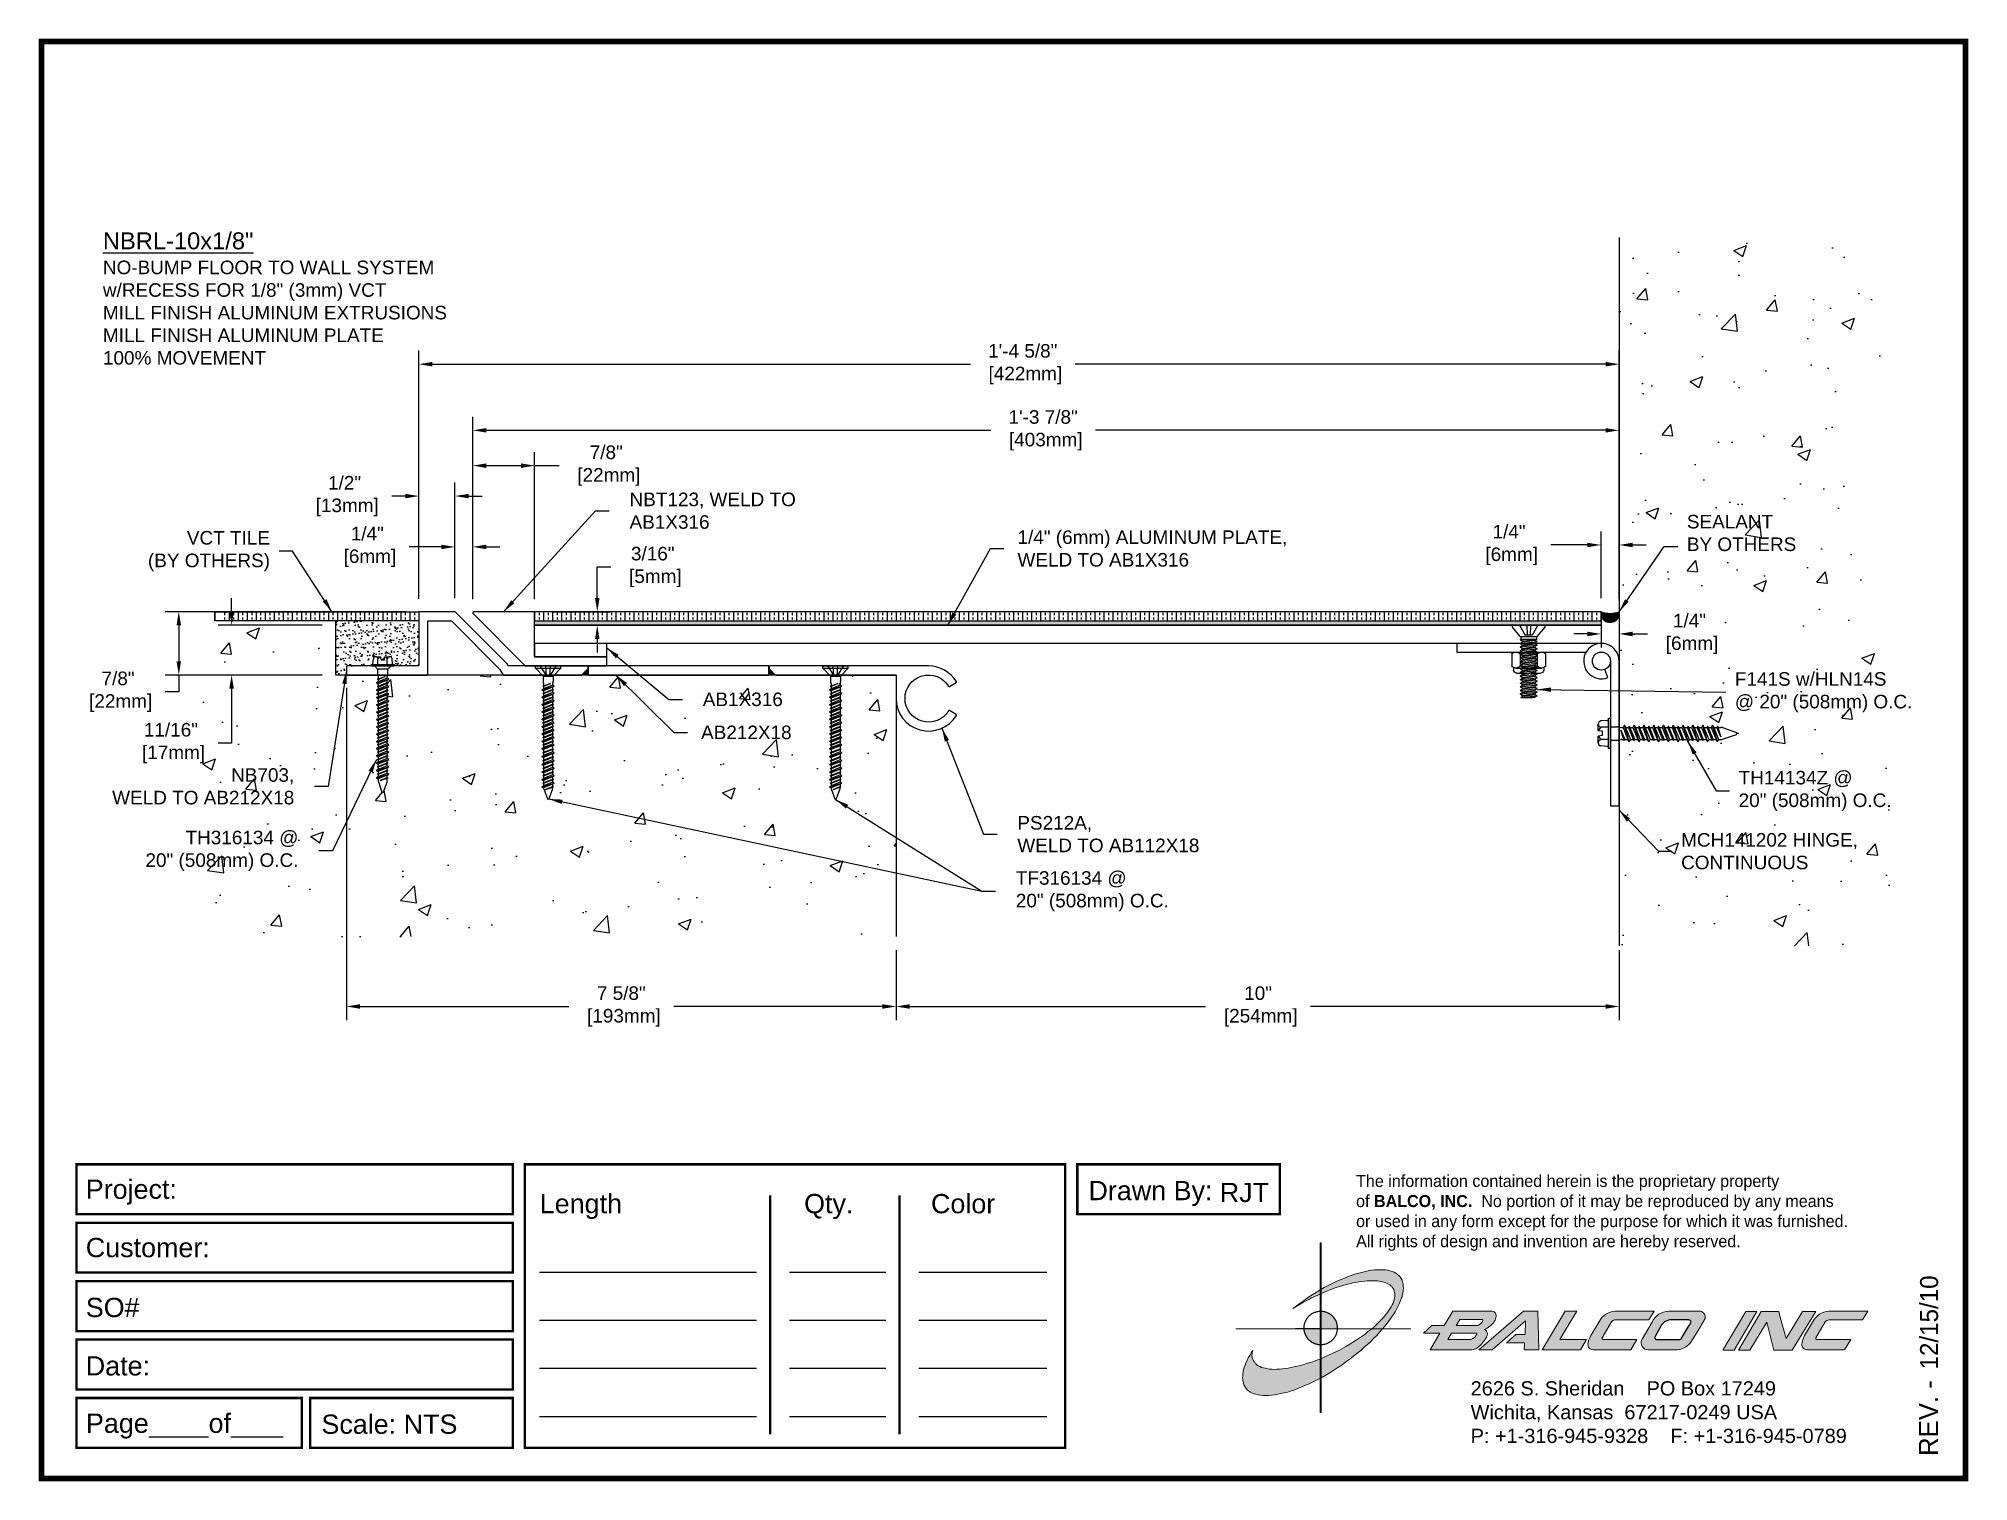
# Paper-space layout 'Layout1' of a CAD drawing. Header units: inches. Extents: x 0 to 10, y 0 to 7.5.
# The model-space entities are those that its viewports show. They can reach past a viewport. Long polylines and large blocks are cut down to what shows.
import ezdxf

# ---------------------------------------------------------------- set-up
doc = ezdxf.new("R2010")
doc.units = ezdxf.units.IN
doc.header["$MEASUREMENT"] = 0
doc.linetypes.add('DASHED', pattern=[0.75, 0.5, -0.25])
for name, color, linetype in [('Anchors', 4, 'Continuous'), ('Border', 7, 'Continuous'), ('Conditions', 1, 'Continuous'), ('Dimensions', 3, 'Continuous'), ('Metals', 7, 'Continuous'), ('Text', 2, 'Continuous')]:
    doc.layers.add(name, color=color, linetype=linetype)
doc.styles.add('ARIAL', font='arial.ttf')
doc.styles.add('Copyright', font='ERASDEMI.TTF')
doc.styles.get("Standard").update_dxf_attribs({"font": 'arial.ttf'})
doc.dimstyles.new('Arial', dxfattribs={"dimscale": 1.5, "dimtxt": 0.125, "dimasz": 0.125, "dimexe": 0.125, "dimexo": 0.125, "dimgap": 0.125, "dimtad": 0, "dimtih": 1, "dimtoh": 1, "dimdec": 4, "dimzin": 0, "dimdsep": 46, "dimlunit": 4, "dimtxsty": 'ARIAL', "dimcen": 0.125, "dimadec": 0, "dimazin": 0, "dimtfac": 1, "dimtdec": 4, "dimtofl": 0, "dimtmove": 0, "dimatfit": 3, "dimfxl": 0, "dimfrac": 2, "dimtolj": 1, "dimtzin": 0, "dimarcsym": 0})

psp = doc.layouts.get("Layout1")

# ---------------------------------------------------------------- texts
at = {"insert": (6.828, 1.576), "char_height": 0.0625, "width": 50.295, "attachment_point": 1, "style": 'Copyright'}
psp.add_mtext('The information contained herein is the proprietary property\\Pof {\\fEras Bold ITC|b0|i0|c0|p34;BALCO, INC.}  No portion of it may be reproduced by any means\\Por used in any form except for the purpose for which it was furnished.\\PAll rights of design and invention are hereby reserved.', dxfattribs=at)
at = {"layer": 'Border', "insert": (7.423, 0.505), "char_height": 0.074, "width": 2.3438, "attachment_point": 1, "style": 'ARIAL'}
psp.add_mtext('2626 S. Sheridan    PO Box 17249\\PWichita, Kansas  67217-0249 USA \\PP: +1-316-945-9328    F: +1-316-945-0789', dxfattribs=at)

msp = doc.modelspace()

# ---------------------------------------------------------------- texts
at = {"layer": 'Text', "char_height": 0.1875, "style": 'ARIAL'}
for s, insert, width, attachment_point in [('{\\H1.25x;\\LNBRL-10x1/8"\\P}NO-BUMP FLOOR TO WALL SYSTEM\\Pw/RECESS FOR 1/8" (3mm) VCT \\PMILL FINISH ALUMINUM EXTRUSIONS\\PMILL FINISH ALUMINUM PLATE\\P100% MOVEMENT', (-4.11522, 9.7368), 7.5157046, 1), ('NBT123, WELD TO\\PAB1X316', (3.1682, 5.88729), 3.71707, 4), ('VCT TILE{\\A1;\\P(BY OTHERS)}', (-1.80467, 5.32992), 3.2442785, 6), ('1/4" (6mm) ALUMINUM PLATE,\\PWELD TO AB1X316', (8.53365, 5.36512), 4.0266462, 4), ('AB1X316', (4.18109, 3.27974), 2.3515419, 4), ('\\A1;AB212X18', (4.15706, 2.82278), 3.129799, 4), ('\\A1;NB703,\\PWELD TO AB212X18', (-1.46902, 2.07734), 3.3329631, 6), ('\\A1;PS212A,\\PWELD TO AB112X18', (8.53146, 1.41666), 4.5385649, 4), ('TH316134 @\\P20" (508mm) O.C.', (-1.41106, 1.18647), 2.3679874, 6), ('TF316134 @\\P20" (508mm) O.C.', (8.51068, 0.62695), 3.1226208, 4)]:
    msp.add_mtext(s, dxfattribs=dict(at, insert=insert, width=width, attachment_point=attachment_point))
at = {"layer": 'Text', "char_height": 0.1875, "attachment_point": 4, "style": 'ARIAL'}
for s, insert in [('\\A1;SEALANT\\PBY OTHERS', (17.79092, 5.57968)), ('F141S w/HLN14S\\P@ 20" (508mm) O.C.', (18.45516, 3.37802)), ('TH14134Z @\\P20" (508mm) O.C.', (18.50693, 2.01393)), ('MCH141202 HINGE,\\PCONTINUOUS', (17.71139, 1.18044))]:
    msp.add_mtext(s, dxfattribs=dict(at, insert=insert))

# ---------------------------------------------------------------- blocks, each defined once
blk = doc.blocks.new('ACADlogo')
h = blk.add_hatch(color=256)
h.paths.add_polyline_path([(-3.346, 1.223), (-3.351, 1.223), (-3.351, 0.979), (-3.346, 0.982)])
h.paths.add_polyline_path([(-3.346, 0.961), (-3.351, 0.959), (-3.351, 0.868), (-3.346, 0.868)])
h.paths.add_polyline_path([(-3.346, 0.777), (-3.351, 0.777), (-3.351, 0.699), (-3.351, 0.695), (-3.35, 0.695), (-3.346, 0.695)])
h.paths.add_polyline_path([(-3.346, 0.864), (-3.346, 0.868), (-3.35, 0.868), (-3.351, 0.868), (-3.351, 0.777), (-3.346, 0.777), (-3.346, 0.778), (-3.348, 0.778)])
h.paths.add_polyline_path([(-3.346, 0.524), (-3.351, 0.521), (-3.351, 0.342), (-3.346, 0.342)])
h.paths.add_polyline_path([(-3.346, 0.695), (-3.351, 0.695), (-3.351, 0.621), (-3.346, 0.623)])
h.paths.add_polyline_path([(-3.346, 0.623), (-3.351, 0.621), (-3.351, 0.521), (-3.346, 0.524)])
h.paths.add_polyline_path([(-3.346, 0.982), (-3.351, 0.979), (-3.351, 0.959), (-3.346, 0.961)])
h = blk.add_hatch(color=175)
h.paths.add_polyline_path([(-3.518, 0.573), (-3.534, 0.571), (-3.548, 0.569), (-3.562, 0.567), (-3.576, 0.567), (-3.589, 0.566), (-3.602, 0.567), (-3.614, 0.568), (-3.625, 0.569), (-3.636, 0.572), (-3.646, 0.574), (-3.656, 0.577), (-3.664, 0.581), (-3.673, 0.585), (-3.679, 0.589), (-3.685, 0.595), (-3.688, 0.598), (-3.691, 0.6), (-3.695, 0.607), (-3.699, 0.614), (-3.703, 0.621), (-3.704, 0.626), (-3.705, 0.631), (-3.706, 0.637), (-3.706, 0.642), (-3.705, 0.648), (-3.705, 0.653), (-3.703, 0.659), (-3.702, 0.665), (-3.71, 0.652), (-3.717, 0.639), (-3.725, 0.626), (-3.731, 0.613), (-3.737, 0.601), (-3.741, 0.589), (-3.746, 0.577), (-3.749, 0.566), (-3.751, 0.555), (-3.753, 0.544), (-3.754, 0.538), (-3.754, 0.533), (-3.755, 0.523), (-3.754, 0.513), (-3.753, 0.508), (-3.752, 0.503), (-3.75, 0.494), (-3.748, 0.486), (-3.743, 0.477), (-3.74, 0.473), (-3.738, 0.469), (-3.734, 0.465), (-3.73, 0.461), (-3.723, 0.455), (-3.715, 0.449), (-3.706, 0.445), (-3.695, 0.44), (-3.685, 0.437), (-3.674, 0.434), (-3.661, 0.432), (-3.648, 0.431), (-3.634, 0.431), (-3.62, 0.431), (-3.604, 0.433), (-3.588, 0.435), (-3.572, 0.438), (-3.556, 0.441), (-3.538, 0.445), (-3.52, 0.449), (-3.503, 0.456), (-3.483, 0.461), (-3.464, 0.469), (-3.445, 0.477), (-3.426, 0.485), (-3.406, 0.494), (-3.385, 0.503), (-3.364, 0.514), (-3.351, 0.521), (-3.351, 0.621), (-3.364, 0.616), (-3.382, 0.609), (-3.4, 0.603), (-3.418, 0.598), (-3.436, 0.592), (-3.453, 0.587), (-3.47, 0.583), (-3.486, 0.579), (-3.503, 0.576)])
h.paths.add_polyline_path([(-3.215, 0.687), (-3.251, 0.667), (-3.289, 0.649), (-3.327, 0.631), (-3.345, 0.623), (-3.346, 0.623), (-3.346, 0.524), (-3.343, 0.525), (-3.323, 0.537), (-3.302, 0.549), (-3.28, 0.563), (-3.259, 0.577), (-3.238, 0.59), (-3.218, 0.605), (-3.198, 0.62), (-3.179, 0.635), (-3.16, 0.65), (-3.141, 0.665), (-3.123, 0.681), (-3.106, 0.696), (-3.089, 0.712), (-3.074, 0.727), (-3.058, 0.743), (-3.043, 0.759), (-3.03, 0.775), (-3.028, 0.777), (-3.085, 0.777), (-3.091, 0.772), (-3.105, 0.761), (-3.118, 0.75), (-3.134, 0.739), (-3.149, 0.729), (-3.165, 0.718), (-3.182, 0.707), (-3.198, 0.697)])
h.paths.add_polyline_path([(-2.921, 1.009), (-2.922, 1.015), (-2.924, 1.02), (-2.926, 1.029), (-2.931, 1.038), (-2.934, 1.043), (-2.936, 1.047), (-2.94, 1.05), (-2.943, 1.054), (-2.951, 1.06), (-2.959, 1.066), (-2.968, 1.071), (-2.978, 1.075), (-2.989, 1.079), (-3, 1.081), (-3.013, 1.083), (-3.026, 1.084), (-3.04, 1.084), (-3.054, 1.084), (-3.07, 1.083), (-3.085, 1.081), (-3.102, 1.079), (-3.118, 1.075), (-3.136, 1.07), (-3.153, 1.066), (-3.171, 1.06), (-3.191, 1.054), (-3.21, 1.047), (-3.229, 1.039), (-3.248, 1.031), (-3.268, 1.022), (-3.289, 1.012), (-3.31, 1.002), (-3.33, 0.991), (-3.346, 0.982), (-3.346, 0.961), (-3.342, 0.962), (-3.323, 0.971), (-3.305, 0.978), (-3.287, 0.984), (-3.268, 0.991), (-3.251, 0.996), (-3.234, 1.002), (-3.216, 1.007), (-3.199, 1.011), (-3.182, 1.015), (-3.167, 1.018), (-3.15, 1.021), (-3.136, 1.023), (-3.121, 1.025), (-3.107, 1.026), (-3.093, 1.026), (-3.079, 1.027), (-3.067, 1.026), (-3.054, 1.026), (-3.043, 1.025), (-3.032, 1.022), (-3.022, 1.02), (-3.013, 1.016), (-3.004, 1.013), (-2.997, 1.009), (-2.989, 1.005), (-2.983, 0.999), (-2.98, 0.996), (-2.978, 0.994), (-2.973, 0.987), (-2.969, 0.981), (-2.967, 0.973), (-2.965, 0.965), (-2.964, 0.957), (-2.964, 0.949), (-2.964, 0.944), (-2.965, 0.94), (-2.967, 0.93), (-2.969, 0.921), (-2.973, 0.911), (-2.978, 0.901), (-2.983, 0.891), (-2.989, 0.881), (-2.996, 0.871), (-3.004, 0.86), (-3.012, 0.849), (-3.021, 0.838), (-3.032, 0.827), (-3.042, 0.816), (-3.053, 0.805), (-3.065, 0.794), (-3.077, 0.783), (-3.085, 0.777), (-3.028, 0.777), (-3.016, 0.791), (-3.004, 0.806), (-2.992, 0.822), (-2.981, 0.837), (-2.971, 0.852), (-2.962, 0.866), (-2.954, 0.882), (-2.946, 0.896), (-2.939, 0.91), (-2.934, 0.924), (-2.929, 0.938), (-2.926, 0.944), (-2.925, 0.951), (-2.922, 0.963), (-2.92, 0.975), (-2.92, 0.982), (-2.919, 0.987), (-2.92, 0.999), (-2.92, 1.005)])
h.paths.add_polyline_path([(-3.372, 0.966), (-3.393, 0.953), (-3.415, 0.94), (-3.435, 0.925), (-3.455, 0.911), (-3.475, 0.897), (-3.494, 0.882), (-3.468, 0.898), (-3.439, 0.915), (-3.41, 0.93), (-3.396, 0.938), (-3.38, 0.945), (-3.351, 0.959), (-3.351, 0.979)])
h = blk.add_hatch(color=256)
h.paths.add_polyline_path([(-3.268, 0.814), (-3.27, 0.819), (-3.273, 0.824), (-3.276, 0.828), (-3.279, 0.833), (-3.282, 0.837), (-3.286, 0.841), (-3.29, 0.845), (-3.294, 0.849), (-3.298, 0.852), (-3.303, 0.855), (-3.308, 0.858), (-3.313, 0.86), (-3.318, 0.863), (-3.323, 0.864), (-3.328, 0.866), (-3.334, 0.867), (-3.339, 0.868), (-3.345, 0.868), (-3.346, 0.868), (-3.346, 0.777), (-3.335, 0.777), (-3.262, 0.777), (-3.262, 0.781), (-3.262, 0.787), (-3.263, 0.792), (-3.264, 0.798), (-3.265, 0.803), (-3.266, 0.808)])
h.paths.add_polyline_path([(-3.351, 0.777), (-3.436, 0.777), (-3.435, 0.773), (-3.435, 0.768), (-3.434, 0.762), (-3.432, 0.757), (-3.431, 0.752), (-3.428, 0.747), (-3.426, 0.742), (-3.423, 0.737), (-3.42, 0.732), (-3.417, 0.728), (-3.414, 0.723), (-3.41, 0.719), (-3.406, 0.716), (-3.401, 0.712), (-3.397, 0.709), (-3.392, 0.706), (-3.387, 0.704), (-3.382, 0.701), (-3.377, 0.699), (-3.372, 0.698), (-3.367, 0.696), (-3.361, 0.695), (-3.356, 0.695), (-3.351, 0.695)])
h.paths.add_polyline_path([(-3.346, 0.868), (-3.35, 0.868), (-3.351, 0.868), (-3.351, 0.777), (-3.346, 0.777)])
h = blk.add_hatch(color=256)
h.paths.add_polyline_path([(-2.438, 0.844, 0.412988), (-2.461, 0.869), (-2.663, 0.869), (-2.707, 0.794), (-2.771, 0.794), (-2.815, 0.755), (-2.73, 0.755), (-2.781, 0.668), (-2.563, 0.668, 0.107996), (-2.538, 0.677, 0.108939), (-2.494, 0.724, 0.080345), (-2.483, 0.745, 0.419497), (-2.499, 0.773, 0.149928), (-2.447, 0.815, 0.134283)])
h.paths.add_polyline_path([(-2.507, 0.821, -0.209012), (-2.532, 0.794), (-2.538, 0.794), (-2.646, 0.794), (-2.627, 0.825), (-2.51, 0.825, -0.56619)], flags=16)
h.paths.add_polyline_path([(-2.538, 0.75, -0.241309), (-2.569, 0.722), (-2.688, 0.722), (-2.669, 0.755), (-2.541, 0.755, -0.56619)], flags=16)
for points in [[(-2.285, 0.819), (-2.287, 0.748), (-2.335, 0.748), (-2.383, 0.705), (-2.29, 0.705), (-2.292, 0.668), (-2.215, 0.668), (-2.221, 0.869), (-2.295, 0.869), (-2.527, 0.668), (-2.458, 0.668)], [(-2.018, 0.869), (-2.079, 0.869), (-2.198, 0.668), (-2, 0.668), (-1.968, 0.722), (-2.107, 0.722), (-2.085, 0.759), (-2.064, 0.794)], [(-1.617, 0.869), (-1.807, 0.869, 0.270182), (-1.896, 0.825), (-1.946, 0.742, 0.109019), (-1.961, 0.695, 0.340665), (-1.945, 0.672, 0.129907), (-1.923, 0.668), (-1.738, 0.668), (-1.706, 0.722), (-1.878, 0.722), (-1.882, 0.722, -0.601242), (-1.887, 0.731), (-1.838, 0.813, -0.253048), (-1.821, 0.823), (-1.645, 0.823)], [(-1.083, 0.867), (-1.14, 0.867), (-1.261, 0.667), (-1.26, 0.667), (-1.202, 0.667)], [(-0.96, 0.83), (-0.969, 0.867), (-1.061, 0.867), (-1.179, 0.667), (-1.12, 0.667), (-1.031, 0.812), (-0.995, 0.667), (-0.9, 0.667), (-0.778, 0.867), (-0.846, 0.867), (-0.931, 0.727), (-0.951, 0.795)], [(-0.507, 0.869), (-0.697, 0.869, 0.270182), (-0.786, 0.825), (-0.836, 0.742, 0.109019), (-0.85, 0.695, 0.340665), (-0.835, 0.672, 0.129907), (-0.812, 0.668), (-0.628, 0.668), (-0.595, 0.722), (-0.768, 0.722), (-0.772, 0.722, -0.601242), (-0.777, 0.731), (-0.728, 0.813, -0.253048), (-0.71, 0.823), (-0.534, 0.823)], [(-3.346, 0.623), (-3.351, 0.621), (-3.351, 0.521), (-3.346, 0.524)]]:
    blk.add_hatch(color=256).paths.add_polyline_path(points)
h = blk.add_hatch(color=256)
h.paths.add_polyline_path([(-1.377, 0.868), (-1.383, 0.868), (-1.383, 0.868), (-1.44, 0.868), (-1.492, 0.868), (-1.541, 0.868, 0.297712), (-1.628, 0.811), (-1.68, 0.723, 0.585116), (-1.646, 0.668), (-1.506, 0.668, 0.210586), (-1.429, 0.703), (-1.415, 0.726), (-1.389, 0.769), (-1.352, 0.831, 0.4352)])
h.paths.add_polyline_path([(-1.437, 0.823, -0.603783), (-1.428, 0.805), (-1.431, 0.801), (-1.434, 0.796), (-1.438, 0.789), (-1.474, 0.728, -0.229001), (-1.489, 0.722), (-1.494, 0.722), (-1.501, 0.722), (-1.597, 0.722), (-1.604, 0.722, -0.492401), (-1.613, 0.734), (-1.601, 0.757), (-1.591, 0.775), (-1.582, 0.791, -0.238368), (-1.535, 0.823)], flags=16)
for q in [(-3.48, 0.777), (-3.351, 0.642)]:
    blk.add_line((-3.351, 0.777), q)
at = {"color": 7, "lineweight": 0}
for points in [[(-3.351, 1.223), (-3.346, 1.223), (-3.346, 0.342), (-3.351, 0.342), (-3.351, 1.223)], [(-2.292, 0.668), (-2.215, 0.668), (-2.221, 0.869), (-2.295, 0.869), (-2.527, 0.668), (-2.458, 0.668), (-2.285, 0.819), (-2.287, 0.748), (-2.286, 0.748), (-2.335, 0.748), (-2.383, 0.705), (-2.29, 0.705), (-2.292, 0.668), (-2.292, 0.668)], [(-2.198, 0.668), (-2.079, 0.869), (-2.018, 0.869), (-2.064, 0.794), (-2.085, 0.759), (-2.107, 0.722), (-1.968, 0.722), (-2, 0.668), (-2.198, 0.668), (-2.198, 0.668)], [(-1.383, 0.868), (-1.383, 0.868)], [(-1.261, 0.667), (-1.14, 0.867), (-1.083, 0.867), (-1.202, 0.667), (-1.26, 0.667), (-1.261, 0.667), (-1.261, 0.667)], [(-0.9, 0.667), (-0.995, 0.667), (-1.031, 0.812), (-1.12, 0.667), (-1.179, 0.667), (-1.061, 0.867), (-0.969, 0.867), (-0.96, 0.83), (-0.951, 0.795), (-0.931, 0.727), (-0.846, 0.867), (-0.778, 0.867), (-0.9, 0.667), (-0.9, 0.667)]]:
    blk.add_lwpolyline(points, dxfattribs=at)
at = {"color": 175, "lineweight": 0}
blk.add_lwpolyline([(-2.926, 1.029), (-2.924, 1.02), (-2.922, 1.015), (-2.921, 1.009), (-2.92, 1.005), (-2.92, 0.999), (-2.919, 0.987), (-2.92, 0.982), (-2.92, 0.975), (-2.922, 0.963), (-2.925, 0.951), (-2.926, 0.944), (-2.929, 0.938), (-2.934, 0.924), (-2.939, 0.91), (-2.946, 0.896), (-2.954, 0.882), (-2.962, 0.866), (-2.971, 0.852), (-2.981, 0.837), (-2.992, 0.822), (-3.004, 0.806), (-3.016, 0.791), (-3.03, 0.775), (-3.043, 0.759), (-3.058, 0.743), (-3.074, 0.727), (-3.089, 0.712), (-3.106, 0.696), (-3.123, 0.681), (-3.141, 0.665), (-3.16, 0.65), (-3.179, 0.635), (-3.198, 0.62), (-3.218, 0.605), (-3.238, 0.59), (-3.259, 0.577), (-3.28, 0.563), (-3.302, 0.549), (-3.323, 0.537), (-3.343, 0.525), (-3.364, 0.514), (-3.385, 0.503), (-3.406, 0.494), (-3.426, 0.485), (-3.445, 0.477), (-3.464, 0.469), (-3.483, 0.461), (-3.503, 0.456), (-3.52, 0.449), (-3.538, 0.445), (-3.556, 0.441), (-3.572, 0.438), (-3.588, 0.435), (-3.604, 0.433), (-3.62, 0.431), (-3.634, 0.431), (-3.648, 0.431), (-3.661, 0.432), (-3.674, 0.434), (-3.685, 0.437), (-3.695, 0.44), (-3.706, 0.445), (-3.715, 0.449), (-3.723, 0.455), (-3.73, 0.461), (-3.734, 0.465), (-3.738, 0.469), (-3.74, 0.473), (-3.743, 0.477), (-3.748, 0.486), (-3.75, 0.494), (-3.752, 0.503), (-3.753, 0.508), (-3.754, 0.513), (-3.755, 0.523), (-3.754, 0.533), (-3.754, 0.538), (-3.753, 0.544), (-3.751, 0.555), (-3.749, 0.566), (-3.746, 0.577), (-3.741, 0.589), (-3.737, 0.601), (-3.731, 0.613), (-3.725, 0.626), (-3.717, 0.639), (-3.71, 0.652), (-3.702, 0.665), (-3.703, 0.659), (-3.705, 0.653), (-3.705, 0.648), (-3.706, 0.642), (-3.706, 0.637), (-3.705, 0.631), (-3.704, 0.626), (-3.703, 0.621), (-3.699, 0.614), (-3.695, 0.607), (-3.691, 0.6), (-3.688, 0.598), (-3.685, 0.595), (-3.679, 0.589), (-3.673, 0.585), (-3.664, 0.581), (-3.656, 0.577), (-3.646, 0.574), (-3.636, 0.572), (-3.625, 0.569), (-3.614, 0.568), (-3.602, 0.567), (-3.589, 0.566), (-3.576, 0.567), (-3.562, 0.567), (-3.548, 0.569), (-3.534, 0.571), (-3.518, 0.573), (-3.503, 0.576), (-3.486, 0.579), (-3.47, 0.583), (-3.453, 0.587), (-3.436, 0.592), (-3.418, 0.598), (-3.4, 0.603), (-3.382, 0.609), (-3.364, 0.616), (-3.345, 0.623), (-3.327, 0.631), (-3.289, 0.649), (-3.251, 0.667), (-3.215, 0.687), (-3.198, 0.697), (-3.182, 0.707), (-3.165, 0.718), (-3.149, 0.729), (-3.134, 0.739), (-3.118, 0.75), (-3.105, 0.761), (-3.091, 0.772), (-3.077, 0.783), (-3.065, 0.794), (-3.053, 0.805), (-3.042, 0.816), (-3.032, 0.827), (-3.021, 0.838), (-3.012, 0.849), (-3.004, 0.86), (-2.996, 0.871), (-2.989, 0.881), (-2.983, 0.891), (-2.978, 0.901), (-2.973, 0.911), (-2.969, 0.921), (-2.967, 0.93), (-2.965, 0.94), (-2.964, 0.944), (-2.964, 0.949), (-2.964, 0.957), (-2.965, 0.965), (-2.967, 0.973), (-2.969, 0.981), (-2.973, 0.987), (-2.978, 0.994), (-2.98, 0.996), (-2.983, 0.999), (-2.989, 1.005), (-2.997, 1.009), (-3.004, 1.013), (-3.013, 1.016), (-3.022, 1.02), (-3.032, 1.022), (-3.043, 1.025), (-3.054, 1.026), (-3.067, 1.026), (-3.079, 1.027), (-3.093, 1.026), (-3.107, 1.026), (-3.121, 1.025), (-3.136, 1.023), (-3.15, 1.021), (-3.167, 1.018), (-3.182, 1.015), (-3.199, 1.011), (-3.216, 1.007), (-3.234, 1.002), (-3.251, 0.996), (-3.268, 0.991), (-3.287, 0.984), (-3.305, 0.978), (-3.323, 0.971), (-3.342, 0.962), (-3.38, 0.945), (-3.396, 0.938), (-3.41, 0.93), (-3.439, 0.915), (-3.468, 0.898), (-3.494, 0.882), (-3.475, 0.897), (-3.455, 0.911), (-3.435, 0.925), (-3.415, 0.94), (-3.393, 0.953), (-3.372, 0.966), (-3.351, 0.979), (-3.33, 0.991), (-3.31, 1.002), (-3.289, 1.012), (-3.268, 1.022), (-3.248, 1.031), (-3.229, 1.039), (-3.21, 1.047), (-3.191, 1.054), (-3.171, 1.06), (-3.153, 1.066), (-3.136, 1.07), (-3.118, 1.075), (-3.102, 1.079), (-3.085, 1.081), (-3.07, 1.083), (-3.054, 1.084), (-3.04, 1.084), (-3.026, 1.084), (-3.013, 1.083), (-3, 1.081), (-2.989, 1.079), (-2.978, 1.075), (-2.968, 1.071), (-2.959, 1.066), (-2.951, 1.06), (-2.943, 1.054), (-2.94, 1.05), (-2.936, 1.047), (-2.934, 1.043), (-2.931, 1.038), (-2.926, 1.029), (-2.926, 1.029)], dxfattribs=at)
at = {"color": 7, "lineweight": 0, "const_width": 0.0064}
blk.add_lwpolyline([(-3.262, 0.781), (-3.262, 0.787), (-3.263, 0.792), (-3.264, 0.798), (-3.265, 0.803), (-3.266, 0.808), (-3.268, 0.814), (-3.27, 0.819), (-3.273, 0.824), (-3.276, 0.828), (-3.279, 0.833), (-3.282, 0.837), (-3.286, 0.841), (-3.29, 0.845), (-3.294, 0.849), (-3.298, 0.852), (-3.303, 0.855), (-3.308, 0.858), (-3.313, 0.86), (-3.318, 0.863), (-3.323, 0.864), (-3.328, 0.866), (-3.334, 0.867), (-3.339, 0.868), (-3.345, 0.868), (-3.35, 0.868), (-3.356, 0.868), (-3.361, 0.867), (-3.367, 0.866), (-3.372, 0.865), (-3.377, 0.863), (-3.382, 0.862), (-3.387, 0.859), (-3.392, 0.857), (-3.397, 0.854), (-3.401, 0.851), (-3.406, 0.847), (-3.41, 0.843), (-3.414, 0.839), (-3.417, 0.835), (-3.42, 0.831), (-3.423, 0.826), (-3.426, 0.821), (-3.428, 0.816), (-3.431, 0.811), (-3.432, 0.806), (-3.434, 0.801), (-3.435, 0.795), (-3.435, 0.79), (-3.436, 0.784), (-3.436, 0.779), (-3.435, 0.773), (-3.435, 0.768), (-3.434, 0.762), (-3.432, 0.757), (-3.431, 0.752), (-3.428, 0.747), (-3.426, 0.742), (-3.423, 0.737), (-3.42, 0.732), (-3.417, 0.728), (-3.414, 0.723), (-3.41, 0.719), (-3.406, 0.716), (-3.401, 0.712), (-3.397, 0.709), (-3.392, 0.706), (-3.387, 0.704), (-3.382, 0.701), (-3.377, 0.699), (-3.372, 0.698), (-3.367, 0.696), (-3.361, 0.695), (-3.356, 0.695), (-3.35, 0.695), (-3.345, 0.695), (-3.339, 0.695), (-3.334, 0.696), (-3.328, 0.697), (-3.323, 0.698), (-3.318, 0.7), (-3.313, 0.702), (-3.308, 0.705), (-3.303, 0.708), (-3.298, 0.711), (-3.294, 0.714), (-3.29, 0.718), (-3.286, 0.721), (-3.282, 0.726), (-3.279, 0.73), (-3.276, 0.734), (-3.273, 0.739), (-3.27, 0.744), (-3.268, 0.749), (-3.266, 0.754), (-3.265, 0.76), (-3.264, 0.765), (-3.263, 0.77), (-3.262, 0.776), (-3.262, 0.781)], dxfattribs=at)
at = {"color": 7, "lineweight": 0}
for points in [[(-2.447, 0.815, 0.130368), (-2.438, 0.843, 0.448367), (-2.463, 0.869), (-2.663, 0.869), (-2.707, 0.794), (-2.771, 0.794), (-2.815, 0.755), (-2.73, 0.755), (-2.781, 0.668), (-2.563, 0.668, 0.107996), (-2.538, 0.677, 0.108939), (-2.494, 0.724, 0.077395), (-2.484, 0.744, 0.430878), (-2.499, 0.773, 0.149928)], [(-2.507, 0.821, -0.209012), (-2.532, 0.794), (-2.538, 0.794), (-2.646, 0.794), (-2.627, 0.825), (-2.512, 0.825), (-2.509, 0.825, -0.531288)], [(-1.838, 0.813), (-1.887, 0.731, 0.587385), (-1.882, 0.722), (-1.878, 0.722), (-1.706, 0.722), (-1.738, 0.668), (-1.923, 0.668, -0.129907), (-1.945, 0.672, -0.349839), (-1.961, 0.696, -0.107341), (-1.946, 0.742), (-1.896, 0.825, -0.270182), (-1.807, 0.869), (-1.617, 0.869), (-1.645, 0.823), (-1.821, 0.823, 0.252436)], [(-1.68, 0.723, 0.585116), (-1.646, 0.668), (-1.506, 0.668, 0.210586), (-1.429, 0.703), (-1.415, 0.726), (-1.389, 0.769), (-1.352, 0.831, 0.4352), (-1.377, 0.868), (-1.383, 0.868), (-1.383, 0.868), (-1.44, 0.868), (-1.492, 0.868), (-1.541, 0.868, 0.297712), (-1.628, 0.811)], [(-0.728, 0.813), (-0.777, 0.731, 0.587385), (-0.772, 0.722), (-0.768, 0.722), (-0.595, 0.722), (-0.628, 0.668), (-0.812, 0.668, -0.129907), (-0.835, 0.672, -0.349839), (-0.85, 0.696, -0.107341), (-0.836, 0.742), (-0.786, 0.825, -0.270182), (-0.697, 0.869), (-0.507, 0.869), (-0.534, 0.823), (-0.71, 0.823, 0.252436)], [(-2.569, 0.722), (-2.688, 0.722), (-2.669, 0.755), (-2.543, 0.755), (-2.54, 0.755, -0.531288), (-2.538, 0.75, -0.241309)]]:
    blk.add_lwpolyline(points, format="xyb", close=True, dxfattribs=at)
blk.add_lwpolyline([(-1.437, 0.823), (-1.535, 0.823, 0.238368), (-1.582, 0.791), (-1.591, 0.775), (-1.601, 0.757), (-1.613, 0.734, 0.490298), (-1.604, 0.722), (-1.597, 0.722), (-1.501, 0.722), (-1.494, 0.722), (-1.489, 0.722, 0.229001), (-1.474, 0.728), (-1.438, 0.789), (-1.434, 0.796), (-1.431, 0.801), (-1.428, 0.805, 0.603783)], format="xyb", close=True)
blk.add_lwpolyline([(-2.879, 0.777, 0.00455, 0.00455, 0), (-3.791, 0.777, 0.00183, 0.00183, 0), (-3.791, 0.777, 0.00183, 0.00183, 0)], format="xyseb", dxfattribs=at)
blk = doc.blocks.new('Quantity Data')
at = {"layer": 'Border', "color": 253}
for p, q in [((2.755, 1.254), (3.881, 1.254)), ((4.054, 1.254), (4.553, 1.254)), ((4.725, 1.254), (5.389, 1.254)), ((2.755, 1.004), (3.881, 1.004)), ((4.054, 1.004), (4.553, 1.004)), ((4.725, 1.004), (5.389, 1.004)), ((2.755, 0.754), (3.881, 0.754)), ((4.054, 0.754), (4.553, 0.754)), ((4.725, 0.754), (5.389, 0.754)), ((2.755, 0.504), (3.881, 0.504)), ((4.054, 0.504), (4.553, 0.504)), ((4.725, 0.504), (5.389, 0.504))]:
    blk.add_line(p, q, dxfattribs=at)
at = {"layer": 'Border', "const_width": 0.0125}
blk.add_lwpolyline([(5.485, 0.341), (2.678, 0.341), (2.678, 1.813), (5.485, 1.813)], close=True, dxfattribs=at)
for points in [[(3.953, 1.653), (3.953, 0.412)], [(4.625, 1.653), (4.625, 0.412)]]:
    blk.add_lwpolyline(points, dxfattribs=at)
at = {"layer": 'Border', "style": 'ARIAL'}
for s, p in [('Length', (2.756, 1.559)), ('Qty.', (4.129, 1.559)), ('Color', (4.788, 1.559))]:
    blk.add_text(s, height=0.1, dxfattribs=at).set_placement(p)
blk = doc.blocks.new('Drawn By')
at = {"layer": 'Border', "const_width": 0.0125}
blk.add_lwpolyline([(5.38, 1.813), (6.432, 1.813), (6.432, 1.554), (5.38, 1.554)], close=True, dxfattribs=at)
at = {"layer": 'Border', "style": 'ARIAL'}
blk.add_text('Drawn By: ', height=0.1, dxfattribs=at).set_placement((5.438, 1.627))
blk.add_attdef('XXX', (6.12, 1.617), '', height=0.1, dxfattribs=at)
blk = doc.blocks.new('Project Info')
at = {"layer": 'Border', "const_width": 0.0125}
for points in [[(0.182, 1.813), (2.448, 1.813), (2.448, 1.554), (0.182, 1.554)], [(0.182, 1.51), (2.448, 1.51), (2.448, 1.251), (0.182, 1.251)], [(0.182, 1.207), (2.448, 1.207), (2.448, 0.947), (0.182, 0.947)], [(0.182, 0.904), (2.448, 0.904), (2.448, 0.644), (0.182, 0.644)], [(0.182, 0.6), (1.352, 0.6), (1.352, 0.341), (0.182, 0.341)], [(1.396, 0.6), (2.448, 0.6), (2.448, 0.341), (1.396, 0.341)]]:
    blk.add_lwpolyline(points, close=True, dxfattribs=at)
at = {"layer": 'Border', "style": 'ARIAL'}
for s, p in [('Project:', (0.23, 1.634)), ('Customer:', (0.23, 1.331)), ('SO#', (0.23, 1.02)), ('Date:', (0.23, 0.717)), ('Page%%u        %%uof%%u       ', (0.231, 0.419)), ('Scale: NTS', (1.454, 0.414))]:
    blk.add_text(s, height=0.1, dxfattribs=at).set_placement(p)
blk = doc.blocks.new('REV')
at = {"style": 'Copyright'}
blk.add_text('REV. -', height=0.1, rotation=90, dxfattribs=at).set_placement((-0.142, 0.117))
at = {"style": 'Copyright', "flags": 4}
blk.add_attdef('REVISIONDATE', (-0.142, 0.566), '', height=0.0938, rotation=90, dxfattribs=at)
blk = doc.blocks.new('*D11')
at = {"layer": 'Defpoints', "color": 0}
for p in [(0.754, 6.091), (0.254, 4.482), (0.754, 4.492)]:
    blk.add_point(p, dxfattribs=at)
at = {"layer": 'Dimensions', "color": 0, "lineweight": -2}
for p, q in [((0.254, 4.67), (0.254, 6.279)), ((0.754, 4.68), (0.754, 6.279)), ((0.067, 6.091), (-0.121, 6.091)), ((0.942, 6.091), (1.129, 6.091))]:
    blk.add_line(p, q, dxfattribs=at)
at = {"layer": 'Dimensions', "color": 0}
for points in [[(0.067, 6.122), (0.067, 6.06), (0.254, 6.091)], [(0.942, 6.122), (0.942, 6.06), (0.754, 6.091)]]:
    blk.add_solid(points, dxfattribs=at)
at = {"layer": 'Dimensions', "color": 0, "insert": (-0.773, 6.091), "char_height": 0.1875, "attachment_point": 5, "style": 'ARIAL'}
blk.add_mtext('\\A1;1/2"\\P [13mm]', dxfattribs=at)
blk = doc.blocks.new('*D12')
at = {"layer": 'Defpoints', "color": 0}
for p in [(6.854, 0), (16.854, 0), (16.854, -0.965)]:
    blk.add_point(p, dxfattribs=at)
at = {"layer": 'Dimensions', "color": 0, "lineweight": -2}
for p, q in [((6.854, -0.188), (6.854, -1.153)), ((16.854, -0.188), (16.854, -1.153)), ((7.041, -0.965), (11.136, -0.965)), ((16.666, -0.965), (12.586, -0.965))]:
    blk.add_line(p, q, dxfattribs=at)
at = {"layer": 'Dimensions', "color": 0}
for points in [[(7.041, -0.934), (7.041, -0.997), (6.854, -0.965)], [(16.666, -0.934), (16.666, -0.997), (16.854, -0.965)]]:
    blk.add_solid(points, dxfattribs=at)
at = {"layer": 'Dimensions', "color": 0, "insert": (11.861, -0.965), "char_height": 0.1875, "attachment_point": 5, "style": 'ARIAL'}
blk.add_mtext('\\A1;10"\\P [254mm]', dxfattribs=at)
blk = doc.blocks.new('*D13')
at = {"layer": 'Defpoints', "color": 0}
for p in [(1.854, 4.305), (1.905, 4.492), (2.722, 4.492)]:
    blk.add_point(p, dxfattribs=at)
at = {"layer": 'Dimensions', "color": 0, "lineweight": -2}
for p, q in [((2.722, 4.68), (2.722, 5.111)), ((2.722, 5.111), (2.91, 5.111)), ((2.041, 4.305), (2.91, 4.305)), ((2.092, 4.492), (2.91, 4.492)), ((2.722, 4.117), (2.722, 3.93))]:
    blk.add_line(p, q, dxfattribs=at)
at = {"layer": 'Dimensions', "color": 0}
for points in [[(2.691, 4.68), (2.753, 4.68), (2.722, 4.492)], [(2.691, 4.117), (2.753, 4.117), (2.722, 4.305)]]:
    blk.add_solid(points, dxfattribs=at)
at = {"layer": 'Dimensions', "color": 0, "insert": (3.489, 5.111), "char_height": 0.1875, "attachment_point": 5, "style": 'ARIAL'}
blk.add_mtext('\\A1;3/16"\\P [5mm]', dxfattribs=at)
blk = doc.blocks.new('*D14')
at = {"layer": 'Defpoints', "color": 0}
for p in [(16.854, 7.914), (0.254, 4.482), (16.854, 4.477)]:
    blk.add_point(p, dxfattribs=at)
at = {"layer": 'Dimensions', "color": 0, "lineweight": -2}
for p, q in [((0.254, 4.67), (0.254, 8.102)), ((16.854, 4.665), (16.854, 8.102)), ((0.442, 7.914), (7.882, 7.914)), ((16.666, 7.914), (9.331, 7.914))]:
    blk.add_line(p, q, dxfattribs=at)
at = {"layer": 'Dimensions', "color": 0}
for points in [[(0.442, 7.946), (0.442, 7.883), (0.254, 7.914)], [(16.666, 7.946), (16.666, 7.883), (16.854, 7.914)]]:
    blk.add_solid(points, dxfattribs=at)
at = {"layer": 'Dimensions', "color": 0, "insert": (8.606, 7.914), "char_height": 0.1875, "attachment_point": 5, "style": 'ARIAL'}
blk.add_mtext('\\A1;1\'-4 5/8"\\P [422mm]', dxfattribs=at)
blk = doc.blocks.new('A$C63CB1885')
for p, q in [((-0.176, 0), (-0.175, 0.018)), ((-0.176, 0), (0.176, 0)), ((-0.176, 0), (-0.07, -0.113)), ((-0.163, 0.029), (0.163, 0.029)), ((0.07, -0.113), (0.176, 0)), ((0.176, 0), (0.175, 0.018)), ((-0.086, -0.302), (0.086, -0.251)), ((-0.074, -0.251), (0.032, -0.215)), ((-0.074, -0.251), (-0.062, -0.245)), ((-0.074, -0.251), (-0.062, -0.257)), ((-0.07, -0.113), (0.07, -0.113)), ((-0.07, -0.113), (-0.07, -0.18)), ((-0.069, -0.189), (-0.063, -0.215)), ((-0.062, -0.245), (0.032, -0.215)), ((0.032, -0.215), (-0.062, -0.257)), ((-0.062, -0.225), (-0.062, -0.245)), ((0.062, -0.238), (-0.062, -0.289)), ((-0.062, -0.257), (-0.062, -0.289)), ((0.062, -0.264), (-0.062, -0.315)), ((0.062, -0.225), (0.062, -0.238)), ((0.086, -0.251), (0.062, -0.238)), ((0.086, -0.251), (0.062, -0.264)), ((0.062, -0.264), (0.062, -0.296)), ((0.069, -0.189), (0.063, -0.215)), ((0.07, -0.113), (0.07, -0.18)), ((-0.086, -0.302), (-0.062, -0.289)), ((-0.086, -0.302), (-0.062, -0.315)), ((-0.086, -0.403), (0.086, -0.353)), ((-0.086, -0.403), (-0.062, -0.391)), ((-0.086, -0.403), (-0.062, -0.416)), ((-0.086, -0.505), (0.086, -0.454)), ((-0.086, -0.505), (-0.062, -0.492)), ((-0.086, -0.505), (-0.062, -0.518)), ((-0.074, -0.353), (0.074, -0.302)), ((-0.074, -0.353), (-0.062, -0.346)), ((-0.074, -0.353), (-0.062, -0.359)), ((-0.074, -0.454), (0.074, -0.403)), ((-0.074, -0.454), (-0.062, -0.448)), ((-0.074, -0.454), (-0.062, -0.46)), ((-0.074, -0.556), (0.074, -0.505)), ((-0.062, -0.346), (0.062, -0.296)), ((0.062, -0.308), (-0.062, -0.359)), ((-0.062, -0.315), (-0.062, -0.346)), ((0.062, -0.34), (-0.062, -0.391)), ((-0.062, -0.359), (-0.062, -0.391)), ((0.062, -0.366), (-0.062, -0.416)), ((-0.062, -0.448), (0.062, -0.397)), ((0.062, -0.41), (-0.062, -0.46)), ((-0.062, -0.416), (-0.062, -0.448)), ((0.062, -0.441), (-0.062, -0.492)), ((-0.062, -0.46), (-0.062, -0.492)), ((0.062, -0.467), (-0.062, -0.518)), ((-0.062, -0.55), (0.062, -0.499)), ((0.062, -0.511), (-0.062, -0.562)), ((-0.062, -0.518), (-0.062, -0.55)), ((0.074, -0.302), (0.062, -0.296)), ((0.074, -0.302), (0.062, -0.308)), ((0.062, -0.308), (0.062, -0.34)), ((0.086, -0.353), (0.062, -0.34)), ((0.086, -0.353), (0.062, -0.366)), ((0.062, -0.366), (0.062, -0.397)), ((0.074, -0.403), (0.062, -0.397)), ((0.074, -0.403), (0.062, -0.41)), ((0.062, -0.41), (0.062, -0.441)), ((0.086, -0.454), (0.062, -0.441)), ((0.086, -0.454), (0.062, -0.467)), ((0.062, -0.467), (0.062, -0.499)), ((0.074, -0.505), (0.062, -0.499)), ((0.074, -0.505), (0.062, -0.511)), ((0.062, -0.511), (0.062, -0.543)), ((-0.086, -0.607), (0.086, -0.556)), ((-0.086, -0.607), (-0.062, -0.594)), ((-0.086, -0.607), (-0.062, -0.619)), ((-0.086, -0.708), (0.086, -0.657)), ((-0.086, -0.708), (-0.062, -0.695)), ((-0.086, -0.708), (-0.062, -0.721)), ((-0.086, -0.81), (0.086, -0.759)), ((-0.086, -0.81), (-0.062, -0.797)), ((-0.074, -0.556), (-0.062, -0.55)), ((-0.074, -0.556), (-0.062, -0.562)), ((-0.074, -0.657), (0.074, -0.607)), ((-0.074, -0.657), (-0.062, -0.651)), ((-0.074, -0.657), (-0.062, -0.664)), ((-0.074, -0.759), (0.074, -0.708)), ((-0.074, -0.759), (-0.062, -0.753)), ((-0.074, -0.759), (-0.062, -0.765)), ((0.062, -0.543), (-0.062, -0.594)), ((-0.062, -0.562), (-0.062, -0.594)), ((0.062, -0.569), (-0.062, -0.619)), ((-0.062, -0.651), (0.062, -0.6)), ((0.062, -0.613), (-0.062, -0.664)), ((-0.062, -0.619), (-0.062, -0.651)), ((0.062, -0.644), (-0.062, -0.695)), ((-0.062, -0.664), (-0.062, -0.695)), ((0.062, -0.67), (-0.062, -0.721)), ((-0.062, -0.753), (0.062, -0.702)), ((0.062, -0.714), (-0.062, -0.765)), ((-0.062, -0.721), (-0.062, -0.753)), ((0.062, -0.746), (-0.062, -0.797)), ((-0.062, -0.765), (-0.062, -0.797)), ((0.062, -0.772), (-0.062, -0.823)), ((0.086, -0.556), (0.062, -0.543)), ((0.086, -0.556), (0.062, -0.569)), ((0.062, -0.569), (0.062, -0.6)), ((0.074, -0.607), (0.062, -0.6)), ((0.074, -0.607), (0.062, -0.613)), ((0.062, -0.613), (0.062, -0.644)), ((0.086, -0.657), (0.062, -0.644)), ((0.086, -0.657), (0.062, -0.67)), ((0.062, -0.67), (0.062, -0.702)), ((0.074, -0.708), (0.062, -0.702)), ((0.074, -0.708), (0.062, -0.714)), ((0.062, -0.714), (0.062, -0.746)), ((0.086, -0.759), (0.062, -0.746)), ((0.086, -0.759), (0.062, -0.772)), ((0.062, -0.772), (0.062, -0.804)), ((-0.086, -0.81), (-0.062, -0.823)), ((-0.086, -0.911), (0.086, -0.86)), ((-0.086, -0.911), (-0.062, -0.898)), ((-0.086, -0.911), (-0.062, -0.924)), ((-0.086, -1.013), (0.086, -0.962)), ((-0.086, -1.013), (-0.062, -1)), ((-0.086, -1.013), (-0.062, -1.026)), ((-0.086, -1.114), (0.086, -1.064)), ((-0.074, -0.86), (0.074, -0.81)), ((-0.074, -0.86), (-0.062, -0.854)), ((-0.074, -0.86), (-0.062, -0.867)), ((-0.074, -0.962), (0.074, -0.911)), ((-0.074, -0.962), (-0.062, -0.956)), ((-0.074, -0.962), (-0.062, -0.968)), ((-0.074, -1.064), (0.074, -1.013)), ((-0.074, -1.064), (-0.062, -1.057)), ((-0.074, -1.064), (-0.062, -1.07)), ((-0.062, -0.854), (0.062, -0.804)), ((0.062, -0.816), (-0.062, -0.867)), ((-0.062, -0.823), (-0.062, -0.854)), ((0.062, -0.848), (-0.062, -0.898)), ((-0.062, -0.867), (-0.062, -0.898)), ((0.062, -0.873), (-0.062, -0.924)), ((-0.062, -0.956), (0.062, -0.905)), ((0.062, -0.917), (-0.062, -0.968)), ((-0.062, -0.924), (-0.062, -0.956)), ((0.062, -0.949), (-0.062, -1)), ((-0.062, -0.968), (-0.062, -1)), ((0.062, -0.975), (-0.062, -1.026)), ((-0.062, -1.057), (0.062, -1.007)), ((0.062, -1.019), (-0.062, -1.07)), ((-0.062, -1.026), (-0.062, -1.057)), ((0.062, -1.051), (-0.062, -1.101)), ((0.074, -0.81), (0.062, -0.804)), ((0.074, -0.81), (0.062, -0.816)), ((0.062, -0.816), (0.062, -0.848)), ((0.086, -0.86), (0.062, -0.848)), ((0.086, -0.86), (0.062, -0.873)), ((0.062, -0.873), (0.062, -0.905)), ((0.074, -0.911), (0.062, -0.905)), ((0.074, -0.911), (0.062, -0.917)), ((0.062, -0.917), (0.062, -0.949)), ((0.086, -0.962), (0.062, -0.949)), ((0.086, -0.962), (0.062, -0.975)), ((0.062, -0.975), (0.062, -1.007)), ((0.074, -1.013), (0.062, -1.007)), ((0.074, -1.013), (0.062, -1.019)), ((0.062, -1.019), (0.062, -1.051)), ((0.086, -1.064), (0.062, -1.051)), ((0.086, -1.064), (0.062, -1.077)), ((-0.086, -1.114), (-0.062, -1.101)), ((-0.086, -1.114), (-0.062, -1.127)), ((-0.086, -1.222), (0.086, -1.171)), ((-0.086, -1.222), (-0.062, -1.209)), ((-0.086, -1.222), (-0.062, -1.235)), ((-0.086, -1.332), (0.086, -1.282)), ((-0.086, -1.332), (-0.062, -1.319)), ((-0.086, -1.332), (-0.062, -1.345)), ((-0.074, -1.171), (0.074, -1.121)), ((-0.074, -1.171), (-0.062, -1.165)), ((-0.074, -1.171), (-0.062, -1.178)), ((-0.074, -1.282), (0.074, -1.231)), ((-0.074, -1.282), (-0.062, -1.275)), ((-0.074, -1.282), (-0.062, -1.288)), ((-0.062, -1.07), (-0.062, -1.101)), ((0.062, -1.077), (-0.062, -1.127)), ((-0.062, -1.165), (0.062, -1.115)), ((0.062, -1.127), (-0.062, -1.178)), ((-0.062, -1.127), (-0.062, -1.165)), ((0.062, -1.159), (-0.062, -1.209)), ((-0.062, -1.178), (-0.062, -1.209)), ((0.062, -1.184), (-0.062, -1.235)), ((-0.062, -1.275), (0.062, -1.225)), ((-0.062, -1.235), (-0.062, -1.275)), ((0.062, -1.237), (-0.062, -1.288)), ((0.062, -1.269), (-0.062, -1.319)), ((-0.062, -1.288), (-0.062, -1.319)), ((0.062, -1.295), (-0.062, -1.345)), ((-0.062, -1.381), (0.062, -1.33)), ((0.062, -1.077), (0.062, -1.115)), ((0.074, -1.121), (0.062, -1.115)), ((0.074, -1.121), (0.062, -1.127)), ((0.062, -1.127), (0.062, -1.159)), ((0.086, -1.171), (0.062, -1.159)), ((0.086, -1.171), (0.062, -1.184)), ((0.062, -1.184), (0.062, -1.225)), ((0.074, -1.231), (0.062, -1.225)), ((0.074, -1.231), (0.062, -1.237)), ((0.062, -1.237), (0.062, -1.269)), ((0.086, -1.282), (0.062, -1.269)), ((0.086, -1.282), (0.062, -1.295)), ((0.062, -1.295), (0.062, -1.33)), ((0.074, -1.336), (0.062, -1.33)), ((-0.086, -1.438), (0.086, -1.387)), ((-0.086, -1.438), (-0.062, -1.425)), ((-0.086, -1.438), (-0.062, -1.451)), ((-0.086, -1.54), (0.086, -1.489)), ((-0.086, -1.54), (-0.062, -1.527)), ((-0.086, -1.54), (-0.062, -1.553)), ((-0.086, -1.643), (0.086, -1.592)), ((-0.074, -1.387), (0.074, -1.336)), ((-0.074, -1.387), (-0.062, -1.381)), ((-0.074, -1.387), (-0.062, -1.393)), ((-0.074, -1.489), (0.074, -1.439)), ((-0.074, -1.489), (-0.062, -1.483)), ((-0.074, -1.489), (-0.062, -1.496)), ((-0.074, -1.592), (0.074, -1.541)), ((-0.074, -1.592), (-0.062, -1.586)), ((-0.074, -1.592), (-0.062, -1.598)), ((0.062, -1.343), (-0.062, -1.393)), ((-0.062, -1.345), (-0.062, -1.381)), ((0.062, -1.374), (-0.062, -1.425)), ((-0.062, -1.393), (-0.062, -1.425)), ((0.062, -1.4), (-0.062, -1.451)), ((-0.062, -1.483), (0.062, -1.433)), ((0.062, -1.445), (-0.062, -1.496)), ((-0.062, -1.451), (-0.062, -1.483)), ((0.062, -1.477), (-0.062, -1.527)), ((-0.062, -1.496), (-0.062, -1.527)), ((0.062, -1.502), (-0.062, -1.553)), ((-0.062, -1.586), (0.062, -1.535)), ((0.062, -1.547), (-0.062, -1.598)), ((-0.062, -1.553), (-0.062, -1.586)), ((0.062, -1.579), (-0.062, -1.63)), ((-0.062, -1.598), (-0.062, -1.63)), ((0.074, -1.336), (0.062, -1.343)), ((0.062, -1.343), (0.062, -1.374)), ((0.086, -1.387), (0.062, -1.374)), ((0.086, -1.387), (0.062, -1.4)), ((0.062, -1.4), (0.062, -1.433)), ((0.074, -1.439), (0.062, -1.433)), ((0.074, -1.439), (0.062, -1.445)), ((0.062, -1.445), (0.062, -1.477)), ((0.086, -1.489), (0.062, -1.477)), ((0.086, -1.489), (0.062, -1.502)), ((0.062, -1.502), (0.062, -1.535)), ((0.074, -1.541), (0.062, -1.535)), ((0.074, -1.541), (0.062, -1.547)), ((0.062, -1.547), (0.062, -1.579)), ((0.086, -1.592), (0.062, -1.579)), ((0.086, -1.592), (0.062, -1.605)), ((-0.086, -1.643), (-0.062, -1.63)), ((-0.086, -1.643), (-0.062, -1.655)), ((0.062, -1.605), (-0.062, -1.655)), ((-0.06, -1.668), (-0.01, -1.81)), ((-0.034, -1.679), (0.062, -1.636)), ((-0.034, -1.679), (0.074, -1.643)), ((0.062, -1.649), (-0.034, -1.679)), ((0.06, -1.668), (0.01, -1.81)), ((0.062, -1.605), (0.062, -1.652)), ((0.074, -1.643), (0.062, -1.636)), ((0.074, -1.643), (0.062, -1.649))]:
    blk.add_line(p, q)
at = {"linetype": 'DASHED', "ltscale": 0.025}
for p, q in [((-0.113, 0.029), (-0.024, -0.106)), ((-0.024, -0.106), (-0.031, 0.028)), ((0.024, -0.106), (0.031, 0.029)), ((0.112, 0.029), (0.024, -0.106)), ((-0.024, -0.106), (0.024, -0.106))]:
    blk.add_line(p, q, dxfattribs=at)
for centre, radius, start, end in [((-0.163, 0.017), 0.0112, 90, 175), ((0.163, 0.017), 0.0112, 5, 90), ((-0.023, -0.18), 0.0465, 180, 191.9357), ((-0.109, -0.225), 0.0465, 0, 11.9357), ((0.109, -0.225), 0.0465, 168.0643, 180), ((0.023, -0.18), 0.0465, 348.0643, 0), ((-0.016, -1.652), 0.0465, 183.9476, 199.3058), ((0, -1.806), 0.0106, 204.1001, 335.8999), ((0.016, -1.652), 0.0465, 340.6942, 0)]:
    blk.add_arc(centre, radius, start, end)
blk = doc.blocks.new('TF316134')
blk.add_blockref('A$C63CB1885', (0, -0.0285))
blk = doc.blocks.new('TH316134')
for p, q in [((-0.157, 0.019), (0.157, 0.019)), ((-0.157, 0), (-0.157, 0.019)), ((-0.157, 0), (0.157, 0)), ((-0.135, 0.029), (-0.129, 0.1)), ((-0.115, 0), (-0.07, -0.045)), ((-0.097, 0.127), (-0.027, 0.127)), ((-0.065, 0.019), (-0.065, 0.1)), ((-0.023, 0.083), (-0.027, 0.127)), ((-0.023, 0.083), (0.023, 0.083)), ((0.023, 0.083), (0.027, 0.127)), ((0.027, 0.127), (0.097, 0.127)), ((0.064, 0.019), (0.064, 0.1)), ((0.115, 0), (0.07, -0.045)), ((0.135, 0.029), (0.129, 0.1)), ((0.157, 0.019), (0.157, 0)), ((-0.086, -0.234), (0.086, -0.184)), ((-0.074, -0.184), (0.032, -0.147)), ((-0.074, -0.285), (0.074, -0.234)), ((0.032, -0.147), (-0.062, -0.19)), ((-0.062, -0.177), (0.032, -0.147)), ((0.062, -0.171), (-0.062, -0.221)), ((0.062, -0.197), (-0.062, -0.247)), ((-0.062, -0.279), (0.062, -0.228)), ((0.062, -0.241), (-0.062, -0.291)), ((-0.086, -0.336), (0.086, -0.285)), ((-0.086, -0.437), (0.086, -0.387)), ((-0.086, -0.539), (0.086, -0.488)), ((-0.074, -0.387), (0.074, -0.336)), ((-0.074, -0.488), (0.074, -0.437)), ((0.062, -0.272), (-0.062, -0.323)), ((0.062, -0.298), (-0.062, -0.349)), ((-0.062, -0.381), (0.062, -0.33)), ((0.062, -0.342), (-0.062, -0.393)), ((0.062, -0.374), (-0.062, -0.425)), ((0.062, -0.4), (-0.062, -0.45)), ((-0.062, -0.482), (0.062, -0.431)), ((0.062, -0.444), (-0.062, -0.494)), ((0.062, -0.475), (-0.062, -0.526)), ((0.062, -0.501), (-0.062, -0.552)), ((-0.062, -0.584), (0.062, -0.533)), ((-0.086, -0.641), (0.086, -0.59)), ((-0.086, -0.742), (0.086, -0.691)), ((-0.086, -0.844), (0.086, -0.793)), ((-0.074, -0.59), (0.074, -0.539)), ((-0.074, -0.691), (0.074, -0.641)), ((-0.074, -0.793), (0.074, -0.742)), ((0.062, -0.545), (-0.062, -0.596)), ((0.062, -0.577), (-0.062, -0.628)), ((0.062, -0.603), (-0.062, -0.654)), ((-0.062, -0.685), (0.062, -0.634)), ((0.062, -0.647), (-0.062, -0.698)), ((0.062, -0.678), (-0.062, -0.729)), ((0.062, -0.704), (-0.062, -0.755)), ((-0.062, -0.787), (0.062, -0.736)), ((0.062, -0.748), (-0.062, -0.799)), ((0.062, -0.78), (-0.062, -0.831)), ((-0.086, -0.945), (0.086, -0.895)), ((-0.086, -1.047), (0.086, -0.996)), ((-0.074, -0.895), (0.074, -0.844)), ((-0.074, -0.996), (0.074, -0.945)), ((-0.074, -1.09), (0.074, -1.039)), ((0.062, -0.806), (-0.062, -0.857)), ((-0.062, -0.888), (0.062, -0.838)), ((0.062, -0.85), (-0.062, -0.901)), ((0.062, -0.882), (-0.062, -0.932)), ((0.062, -0.907), (-0.062, -0.958)), ((-0.062, -0.99), (0.062, -0.939)), ((0.062, -0.951), (-0.062, -1.002)), ((0.062, -0.983), (-0.062, -1.034)), ((0.062, -1.009), (-0.062, -1.06)), ((-0.062, -1.084), (0.062, -1.033)), ((0.062, -1.045), (-0.062, -1.096)), ((-0.086, -1.141), (0.086, -1.09)), ((-0.086, -1.242), (0.086, -1.191)), ((-0.086, -1.344), (0.086, -1.293)), ((-0.074, -1.191), (0.074, -1.141)), ((-0.074, -1.293), (0.074, -1.242)), ((0.062, -1.077), (-0.062, -1.128)), ((0.062, -1.103), (-0.062, -1.154)), ((-0.062, -1.185), (0.062, -1.134)), ((0.062, -1.147), (-0.062, -1.198)), ((0.062, -1.178), (-0.062, -1.229)), ((0.062, -1.204), (-0.062, -1.255)), ((-0.062, -1.287), (0.062, -1.236)), ((0.062, -1.248), (-0.062, -1.299)), ((0.062, -1.28), (-0.062, -1.331)), ((0.062, -1.306), (-0.062, -1.357)), ((-0.086, -1.445), (0.086, -1.395)), ((-0.086, -1.547), (0.086, -1.496)), ((-0.074, -1.395), (0.074, -1.344)), ((-0.074, -1.496), (0.074, -1.445)), ((-0.062, -1.388), (0.062, -1.338)), ((0.062, -1.35), (-0.062, -1.401)), ((0.062, -1.382), (-0.062, -1.432)), ((0.062, -1.407), (-0.062, -1.458)), ((-0.062, -1.49), (0.062, -1.439)), ((0.062, -1.451), (-0.062, -1.502)), ((0.062, -1.483), (-0.062, -1.534)), ((0.062, -1.509), (-0.062, -1.56)), ((-0.034, -1.584), (0.062, -1.541)), ((-0.034, -1.584), (0.074, -1.547)), ((0.062, -1.553), (-0.034, -1.584))]:
    blk.add_line(p, q)
blk.add_lwpolyline([(0.07, -0.045), (-0.07, -0.045), (-0.07, -0.112, 0.052126), (-0.069, -0.122), (-0.063, -0.148, -0.052126), (-0.062, -0.157), (-0.062, -0.177), (-0.074, -0.184), (-0.062, -0.19), (-0.062, -0.221), (-0.086, -0.234), (-0.062, -0.247), (-0.062, -0.279), (-0.074, -0.285), (-0.062, -0.291), (-0.062, -0.323), (-0.086, -0.336), (-0.062, -0.349), (-0.062, -0.381), (-0.074, -0.387), (-0.062, -0.393), (-0.062, -0.425), (-0.086, -0.437), (-0.062, -0.45), (-0.062, -0.482), (-0.074, -0.488), (-0.062, -0.494), (-0.062, -0.526), (-0.086, -0.539), (-0.062, -0.552), (-0.062, -0.584), (-0.074, -0.59), (-0.062, -0.596), (-0.062, -0.628), (-0.086, -0.641), (-0.062, -0.654), (-0.062, -0.685), (-0.074, -0.691), (-0.062, -0.698), (-0.062, -0.729), (-0.086, -0.742), (-0.062, -0.755), (-0.062, -0.787), (-0.074, -0.793), (-0.062, -0.799), (-0.062, -0.831), (-0.086, -0.844), (-0.062, -0.857), (-0.062, -0.888), (-0.074, -0.895), (-0.062, -0.901), (-0.062, -0.932), (-0.086, -0.945), (-0.062, -0.958), (-0.062, -0.99), (-0.074, -0.996), (-0.062, -1.002), (-0.062, -1.034), (-0.086, -1.047), (-0.062, -1.06), (-0.062, -1.084), (-0.074, -1.09), (-0.062, -1.096), (-0.062, -1.128), (-0.086, -1.141), (-0.062, -1.154), (-0.062, -1.185), (-0.074, -1.191), (-0.062, -1.198), (-0.062, -1.229), (-0.086, -1.242), (-0.062, -1.255), (-0.062, -1.287), (-0.074, -1.293), (-0.062, -1.299), (-0.062, -1.331), (-0.086, -1.344), (-0.062, -1.357), (-0.062, -1.388), (-0.074, -1.395), (-0.062, -1.401), (-0.062, -1.432), (-0.086, -1.445), (-0.062, -1.458), (-0.062, -1.49), (-0.074, -1.496), (-0.062, -1.502), (-0.062, -1.534), (-0.086, -1.547), (-0.062, -1.56), (-0.062, -1.586, 0.084437), (-0.06, -1.601), (-0.01, -1.744, 0.648167), (0.01, -1.744), (0.06, -1.601, 0.084437), (0.062, -1.586), (0.062, -1.553), (0.074, -1.547), (0.062, -1.541), (0.062, -1.509), (0.086, -1.496), (0.062, -1.483), (0.062, -1.451), (0.074, -1.445), (0.062, -1.439), (0.062, -1.407), (0.086, -1.395), (0.062, -1.382), (0.062, -1.35), (0.074, -1.344), (0.062, -1.338), (0.062, -1.306), (0.086, -1.293), (0.062, -1.28), (0.062, -1.248), (0.074, -1.242), (0.062, -1.236), (0.062, -1.204), (0.086, -1.191), (0.062, -1.178), (0.062, -1.147), (0.074, -1.141), (0.062, -1.134), (0.062, -1.103), (0.086, -1.09), (0.062, -1.077), (0.062, -1.045), (0.074, -1.039), (0.062, -1.033), (0.062, -1.009), (0.086, -0.996), (0.062, -0.983), (0.062, -0.951), (0.074, -0.945), (0.062, -0.939), (0.062, -0.907), (0.086, -0.895), (0.062, -0.882), (0.062, -0.85), (0.074, -0.844), (0.062, -0.838), (0.062, -0.806), (0.086, -0.793), (0.062, -0.78), (0.062, -0.748), (0.074, -0.742), (0.062, -0.736), (0.062, -0.704), (0.086, -0.691), (0.062, -0.678), (0.062, -0.647), (0.074, -0.641), (0.062, -0.634), (0.062, -0.603), (0.086, -0.59), (0.062, -0.577), (0.062, -0.545), (0.074, -0.539), (0.062, -0.533), (0.062, -0.501), (0.086, -0.488), (0.062, -0.475), (0.062, -0.444), (0.074, -0.437), (0.062, -0.431), (0.062, -0.4), (0.086, -0.387), (0.062, -0.374), (0.062, -0.342), (0.074, -0.336), (0.062, -0.33), (0.062, -0.298), (0.086, -0.285), (0.062, -0.272), (0.062, -0.241), (0.074, -0.234), (0.062, -0.228), (0.062, -0.197), (0.086, -0.184), (0.062, -0.171), (0.062, -0.157, -0.052126), (0.063, -0.148), (0.069, -0.122, 0.052126), (0.07, -0.112)], format="xyb", close=True)
for centre, radius, start, end in [((-0.146, 0.03), 0.0112, 270, 355), ((-0.097, 0.095), 0.0327, 9.285, 170.715), ((0, 0.038), 0.0896, 107.4215, 136.0407), ((0, 0.038), 0.0896, 43.9593, 72.5785), ((0.097, 0.095), 0.0327, 9.285, 170.715), ((0.146, 0.03), 0.0112, 185, 270)]:
    blk.add_arc(centre, radius, start, end)
blk = doc.blocks.new('NB703')
at = {"linetype": 'Continuous', "flags": 128}
blk.add_lwpolyline([(-0.552, 0), (0.553, 0, 0.414214), (0.563, 0.01), (0.563, 0.74, -0.414214), (0.573, 0.75), (0.882, 0.75, -0.198912), (0.889, 0.747), (1.555, 0.08, -0.065543), (1.557, 0.078), (1.599, 0.005, 0.267949), (1.608, 0), (2.686, 0, 0.198912), (2.693, 0.003), (2.78, 0.09), (2.78, 0.115, 0.414214), (2.77, 0.125), (1.68, 0.125, -0.267949), (1.671, 0.13), (1.657, 0.155, 0.065543), (1.655, 0.157), (0.94, 0.872, 0.198912), (0.933, 0.875), (0.447, 0.875, 0.414214), (0.437, 0.865), (0.437, 0.135, -0.414214), (0.428, 0.125), (-0.552, 0.125, 0.414214), (-0.562, 0.115), (-0.562, 0.01, 0.414214)], format="xyb", close=True, dxfattribs=at)
blk = doc.blocks.new('*D15')
at = {"layer": 'Defpoints', "color": 0}
for p in [(1, 5.388), (0.754, 4.492), (1, 4.477)]:
    blk.add_point(p, dxfattribs=at)
at = {"layer": 'Dimensions', "color": 0, "lineweight": -2}
for p, q in [((0.567, 5.388), (0.12, 5.388)), ((0.754, 4.68), (0.754, 5.576)), ((1, 4.665), (1, 5.576)), ((1.188, 5.388), (1.375, 5.388))]:
    blk.add_line(p, q, dxfattribs=at)
at = {"layer": 'Dimensions', "color": 0}
for points in [[(0.567, 5.419), (0.567, 5.357), (0.754, 5.388)], [(1.188, 5.419), (1.188, 5.357), (1, 5.388)]]:
    blk.add_solid(points, dxfattribs=at)
at = {"layer": 'Dimensions', "color": 0, "insert": (-0.459, 5.388), "char_height": 0.1875, "attachment_point": 5, "style": 'ARIAL'}
blk.add_mtext('\\A1;1/4"\\P [6mm]', dxfattribs=at)
blk = doc.blocks.new('*D16')
at = {"layer": 'Defpoints', "color": 0}
for p in [(-0.746, 3.627), (6.854, 0), (6.854, -0.965)]:
    blk.add_point(p, dxfattribs=at)
at = {"layer": 'Dimensions', "color": 0, "lineweight": -2}
for p, q in [((-0.746, 3.44), (-0.746, -1.153)), ((6.854, -0.188), (6.854, -1.153)), ((-0.558, -0.965), (2.329, -0.965)), ((6.666, -0.965), (3.779, -0.965))]:
    blk.add_line(p, q, dxfattribs=at)
at = {"layer": 'Dimensions', "color": 0}
for points in [[(-0.558, -0.934), (-0.558, -0.997), (-0.746, -0.965)], [(6.666, -0.934), (6.666, -0.997), (6.854, -0.965)]]:
    blk.add_solid(points, dxfattribs=at)
at = {"layer": 'Dimensions', "color": 0, "insert": (3.054, -0.965), "char_height": 0.1875, "attachment_point": 5, "style": 'ARIAL'}
blk.add_mtext('\\A1;7 5/8"\\P [193mm]', dxfattribs=at)
blk = doc.blocks.new('*D17')
at = {"layer": 'Defpoints', "color": 0}
for p in [(1, 6.512), (1, 4.477), (1.854, 4.477)]:
    blk.add_point(p, dxfattribs=at)
at = {"layer": 'Dimensions', "color": 0, "lineweight": -2}
for p, q in [((1, 4.665), (1, 6.699)), ((1.854, 4.665), (1.854, 6.699)), ((1.188, 6.512), (1.666, 6.512)), ((1.854, 6.512), (2.194, 6.512))]:
    blk.add_line(p, q, dxfattribs=at)
at = {"layer": 'Dimensions', "color": 0}
for points in [[(1.188, 6.543), (1.188, 6.48), (1, 6.512)], [(1.666, 6.543), (1.666, 6.48), (1.854, 6.512)]]:
    blk.add_solid(points, dxfattribs=at)
at = {"layer": 'Dimensions', "color": 0, "insert": (2.846, 6.512), "char_height": 0.1875, "attachment_point": 5, "style": 'ARIAL'}
blk.add_mtext('\\A1;7/8"\\P [22mm]', dxfattribs=at)
blk = doc.blocks.new('*D18')
at = {"layer": 'Defpoints', "color": 0}
for p in [(1, 7), (1, 4.477), (16.854, 4.477)]:
    blk.add_point(p, dxfattribs=at)
at = {"layer": 'Dimensions', "color": 0, "lineweight": -2}
for p, q in [((1, 4.665), (1, 7.187)), ((1.188, 7), (8.163, 7)), ((16.666, 7), (9.613, 7)), ((16.854, 4.665), (16.854, 7.187))]:
    blk.add_line(p, q, dxfattribs=at)
at = {"layer": 'Dimensions', "color": 0}
for points in [[(1.188, 7.031), (1.188, 6.969), (1, 7)], [(16.666, 7.031), (16.666, 6.969), (16.854, 7)]]:
    blk.add_solid(points, dxfattribs=at)
at = {"layer": 'Dimensions', "color": 0, "insert": (8.888, 7), "char_height": 0.1875, "attachment_point": 5, "style": 'ARIAL'}
blk.add_mtext('\\A1;1\'-3 7/8"\\P [403mm]', dxfattribs=at)
blk = doc.blocks.new('PS212A')
at = {"linetype": 'Continuous', "flags": 128}
blk.add_lwpolyline([(0.45, 0.125), (-1.747, 0.125, 0.414214), (-1.757, 0.115), (-1.757, 0.094, 0.198912), (-1.754, 0.087), (-1.67, 0.003, 0.198912), (-1.663, 0), (-0.01, 0, -0.414214), (0, -0.01), (0, -0.325, 0.758338), (0.834, -0.559, 0.420887), (0.831, -0.545), (0.74, -0.492, 0.405496), (0.726, -0.496, -3.520953), (0.726, -0.154, 0.405496), (0.74, -0.158), (0.831, -0.105, 0.420887), (0.834, -0.091, 0.261868)], format="xyb", close=True, dxfattribs=at)
blk = doc.blocks.new('NBT123')
blk.add_lwpolyline([(-0.985, 0.61, 0.414214), (-1, 0.625), (-1.824, 0.625, 0.668179), (-1.834, 0.599), (-1.114, -0.121, 0.198912), (-1.104, -0.125), (0, -0.125, 0.414214), (0.015, -0.11), (0.015, -0.015, 0.414214), (0, 0), (-0.97, 0, -0.414214), (-0.985, 0.015)], format="xyb", close=True)
blk = doc.blocks.new('AB1X316')
at = {"layer": 'Metals'}
blk.add_lwpolyline([(-0.5, 0), (0.5, 0), (0.5, 0.1875), (-0.5, 0.1875)], close=True, dxfattribs=at)
blk = doc.blocks.new('MCH141202')
blk.add_line((0.227, 0.091), (0.116, 0.046))
for points in [[(-0.245, 0), (-0.245, -2), (-0.125, -2), (-0.125, -0.211)], [(0, 0.125), (2, 0.125), (2, 0.245), (0, 0.245)]]:
    blk.add_lwpolyline(points)
blk.add_circle((0, 0), 0.125)
blk.add_arc((0, 0), 0.245, 90, 21.7978)
at = {"flags": 3}
for tag, p in [('MANUFACTURER', (0.09, -0.641)), ('OPENWIDTH', (0.09, -0.974)), ('LENGTH', (0.09, -1.308)), ('FINISH', (0.09, -1.641)), ('GUDENP/N', (0.09, -1.974))]:
    blk.add_attdef(tag, p, '', height=0.2, dxfattribs=at)
blk = doc.blocks.new('F141S')
for p, q in [((-0.214, 0), (0.214, 0)), ((-0.128, 0), (-0.047, -0.137)), ((-0.025, 0), (-0.02, -0.137)), ((0.025, 0), (0.02, -0.137)), ((0.128, 0), (0.048, -0.137)), ((-0.119, -0.155), (-0.226, -0.024)), ((-0.119, -0.155), (0.119, -0.155)), ((-0.119, -0.2), (-0.108, -0.195)), ((-0.119, -0.2), (-0.068, -0.195)), ((-0.119, -0.2), (-0.085, -0.22)), ((-0.119, -0.25), (0.119, -0.225)), ((-0.119, -0.25), (-0.085, -0.23)), ((-0.119, -0.25), (-0.085, -0.27)), ((-0.108, -0.155), (-0.108, -0.195)), ((0.108, -0.195), (-0.108, -0.195)), ((-0.085, -0.22), (0.085, -0.195)), ((-0.085, -0.23), (0.085, -0.205)), ((-0.085, -0.22), (-0.085, -0.23)), ((-0.085, -0.27), (0.085, -0.245)), ((-0.085, -0.28), (0.085, -0.255)), ((0.048, -0.137), (-0.047, -0.137)), ((0.108, -0.195), (0.085, -0.205)), ((0.119, -0.225), (0.085, -0.205)), ((0.119, -0.225), (0.085, -0.245)), ((0.085, -0.245), (0.085, -0.255)), ((0.119, -0.275), (0.085, -0.255)), ((0.108, -0.155), (0.108, -0.195)), ((0.119, -0.155), (0.226, -0.024)), ((-0.119, -0.3), (0.119, -0.275)), ((-0.119, -0.3), (-0.085, -0.28)), ((-0.119, -0.3), (-0.085, -0.32)), ((-0.119, -0.35), (0.119, -0.325)), ((-0.119, -0.35), (-0.085, -0.33)), ((-0.119, -0.35), (-0.085, -0.37)), ((-0.119, -0.4), (0.119, -0.375)), ((-0.119, -0.4), (-0.085, -0.38)), ((-0.119, -0.4), (-0.085, -0.42)), ((-0.119, -0.45), (0.119, -0.425)), ((-0.119, -0.45), (-0.085, -0.43)), ((-0.119, -0.45), (-0.085, -0.47)), ((-0.119, -0.5), (0.119, -0.475)), ((-0.119, -0.5), (-0.085, -0.48)), ((-0.119, -0.5), (-0.085, -0.52)), ((-0.119, -0.55), (0.119, -0.525)), ((-0.119, -0.55), (-0.085, -0.53)), ((-0.085, -0.27), (-0.085, -0.28)), ((-0.085, -0.32), (0.085, -0.295)), ((-0.085, -0.33), (0.085, -0.305)), ((-0.085, -0.32), (-0.085, -0.33)), ((-0.085, -0.37), (0.085, -0.345)), ((-0.085, -0.38), (0.085, -0.355)), ((-0.085, -0.37), (-0.085, -0.38)), ((-0.085, -0.42), (0.085, -0.395)), ((-0.085, -0.43), (0.085, -0.405)), ((-0.085, -0.42), (-0.085, -0.43)), ((-0.085, -0.47), (0.085, -0.445)), ((-0.085, -0.48), (0.085, -0.455)), ((-0.085, -0.47), (-0.085, -0.48)), ((-0.085, -0.52), (0.085, -0.495)), ((-0.085, -0.53), (0.085, -0.505)), ((-0.085, -0.52), (-0.085, -0.53)), ((0.119, -0.275), (0.085, -0.295)), ((0.085, -0.295), (0.085, -0.305)), ((0.119, -0.325), (0.085, -0.305)), ((0.119, -0.325), (0.085, -0.345)), ((0.085, -0.345), (0.085, -0.355)), ((0.119, -0.375), (0.085, -0.355)), ((0.119, -0.375), (0.085, -0.395)), ((0.085, -0.395), (0.085, -0.405)), ((0.119, -0.425), (0.085, -0.405)), ((0.119, -0.425), (0.085, -0.445)), ((0.085, -0.445), (0.085, -0.455)), ((0.119, -0.475), (0.085, -0.455)), ((0.119, -0.475), (0.085, -0.495)), ((0.085, -0.495), (0.085, -0.505)), ((0.119, -0.525), (0.085, -0.505)), ((0.119, -0.525), (0.085, -0.545)), ((-0.119, -0.55), (-0.085, -0.57)), ((-0.119, -0.6), (0.119, -0.575)), ((-0.119, -0.6), (-0.085, -0.58)), ((-0.119, -0.6), (-0.085, -0.62)), ((-0.119, -0.65), (0.119, -0.625)), ((-0.119, -0.65), (-0.085, -0.63)), ((-0.119, -0.65), (-0.085, -0.67)), ((-0.119, -0.7), (0.119, -0.675)), ((-0.119, -0.7), (-0.085, -0.68)), ((-0.119, -0.7), (-0.085, -0.72)), ((-0.119, -0.75), (0.119, -0.725)), ((-0.119, -0.75), (-0.085, -0.73)), ((-0.119, -0.75), (-0.085, -0.77)), ((-0.119, -0.8), (0.119, -0.775)), ((-0.119, -0.8), (-0.085, -0.78)), ((-0.119, -0.8), (-0.085, -0.82)), ((-0.085, -0.57), (0.085, -0.545)), ((-0.085, -0.58), (0.085, -0.555)), ((-0.085, -0.57), (-0.085, -0.58)), ((-0.085, -0.62), (0.085, -0.595)), ((-0.085, -0.63), (0.085, -0.605)), ((-0.085, -0.62), (-0.085, -0.63)), ((-0.085, -0.67), (0.085, -0.645)), ((-0.085, -0.68), (0.085, -0.655)), ((-0.085, -0.67), (-0.085, -0.68)), ((-0.085, -0.72), (0.085, -0.695)), ((-0.085, -0.73), (0.085, -0.705)), ((-0.085, -0.72), (-0.085, -0.73)), ((-0.085, -0.77), (0.085, -0.745)), ((-0.085, -0.78), (0.085, -0.755)), ((-0.085, -0.77), (-0.085, -0.78)), ((-0.085, -0.82), (0.085, -0.795)), ((0.085, -0.545), (0.085, -0.555)), ((0.119, -0.575), (0.085, -0.555)), ((0.119, -0.575), (0.085, -0.595)), ((0.085, -0.595), (0.085, -0.605)), ((0.119, -0.625), (0.085, -0.605)), ((0.119, -0.625), (0.085, -0.645)), ((0.085, -0.645), (0.085, -0.655)), ((0.119, -0.675), (0.085, -0.655)), ((0.119, -0.675), (0.085, -0.695)), ((0.085, -0.695), (0.085, -0.705)), ((0.119, -0.725), (0.085, -0.705)), ((0.119, -0.725), (0.085, -0.745)), ((0.085, -0.745), (0.085, -0.755)), ((0.119, -0.775), (0.085, -0.755)), ((0.119, -0.775), (0.085, -0.795)), ((0.085, -0.795), (0.085, -0.805)), ((-0.119, -0.85), (0.119, -0.825)), ((-0.119, -0.85), (-0.085, -0.83)), ((-0.119, -0.85), (-0.085, -0.87)), ((-0.119, -0.9), (0.119, -0.875)), ((-0.119, -0.9), (-0.085, -0.88)), ((-0.119, -0.9), (-0.085, -0.92)), ((-0.119, -0.95), (0.119, -0.925)), ((-0.119, -0.95), (-0.085, -0.93)), ((-0.119, -0.95), (-0.085, -0.97)), ((-0.11, -1), (0.119, -0.975)), ((-0.11, -1), (-0.085, -0.98)), ((-0.11, -1), (0.048, -1)), ((-0.085, -0.83), (0.085, -0.805)), ((-0.085, -0.82), (-0.085, -0.83)), ((-0.085, -0.87), (0.085, -0.845)), ((-0.085, -0.88), (0.085, -0.855)), ((-0.085, -0.87), (-0.085, -0.88)), ((-0.085, -0.92), (0.085, -0.895)), ((-0.085, -0.93), (0.085, -0.905)), ((-0.085, -0.92), (-0.085, -0.93)), ((-0.085, -0.97), (0.085, -0.945)), ((-0.085, -0.98), (0.085, -0.955)), ((-0.085, -0.97), (-0.085, -0.98)), ((0.048, -1), (0.085, -0.995)), ((0.119, -0.825), (0.085, -0.805)), ((0.119, -0.825), (0.085, -0.845)), ((0.085, -0.845), (0.085, -0.855)), ((0.119, -0.875), (0.085, -0.855)), ((0.119, -0.875), (0.085, -0.895)), ((0.085, -0.895), (0.085, -0.905)), ((0.119, -0.925), (0.085, -0.905)), ((0.119, -0.925), (0.085, -0.945)), ((0.085, -0.945), (0.085, -0.955)), ((0.119, -0.975), (0.085, -0.955)), ((0.119, -0.975), (0.085, -0.995))]:
    blk.add_line(p, q)
for centre, start, end in [((-0.214, -0.015), 90, 219.032), ((0.214, -0.015), 320.968, 90)]:
    blk.add_arc(centre, 0.015, start, end)
blk = doc.blocks.new('HLN14S')
for p, q in [((-0.168, 0.292), (0.168, 0.292)), ((-0.234, 0.03), (-0.234, 0.192)), ((-0.21, 0.213), (-0.21, 0.25)), ((-0.176, 0.222), (0.176, 0.222)), ((-0.176, 0), (0.176, 0)), ((-0.117, 0.03), (-0.117, 0.192)), ((0.117, 0.03), (0.117, 0.192)), ((0.21, 0.213), (0.21, 0.25)), ((0.234, 0.03), (0.234, 0.192))]:
    blk.add_line(p, q)
for centre, radius, start, end in [((-0.168, 0.25), 0.0418, 90, 180), ((0.168, 0.25), 0.0418, 0, 90), ((-0.176, 0.149), 0.0723, 35.7751, 144.2249), ((-0.176, 0.072), 0.0723, 215.7751, 324.2249), ((0, -0.022), 0.244, 61.2813, 118.7187), ((0, 0.244), 0.244, 241.2813, 298.7187), ((0.176, 0.149), 0.0723, 35.7751, 144.2249), ((0.176, 0.072), 0.0723, 215.7751, 324.2249)]:
    blk.add_arc(centre, radius, start, end)
blk = doc.blocks.new('TH14134')
for p, q in [((-0.209, 0), (-0.209, 0.025)), ((-0.209, 0.025), (0.209, 0.025)), ((-0.209, 0), (0.209, 0)), ((-0.18, 0.039), (-0.172, 0.133)), ((-0.129, 0.17), (-0.036, 0.17)), ((-0.086, 0.025), (-0.086, 0.133)), ((-0.031, 0.11), (-0.036, 0.17)), ((-0.031, 0.11), (0.031, 0.11)), ((0.031, 0.11), (0.036, 0.17)), ((0.036, 0.17), (0.129, 0.17)), ((0.086, 0.025), (0.086, 0.133)), ((0.18, 0.039), (0.172, 0.133)), ((0.209, 0.025), (0.209, 0)), ((-0.115, -0.26), (0.115, -0.193)), ((-0.115, -0.26), (-0.083, -0.243)), ((-0.115, -0.26), (-0.083, -0.278)), ((-0.098, -0.193), (0.043, -0.144)), ((-0.098, -0.193), (-0.083, -0.184)), ((-0.098, -0.193), (-0.083, -0.201)), ((-0.098, -0.328), (0.098, -0.26)), ((-0.093, -0.015), (-0.093, -0.097)), ((-0.092, -0.11), (-0.084, -0.145)), ((-0.083, -0.184), (0.043, -0.144)), ((0.043, -0.144), (-0.083, -0.201)), ((-0.083, -0.158), (-0.083, -0.184)), ((0.083, -0.175), (-0.083, -0.243)), ((-0.083, -0.201), (-0.083, -0.243)), ((0.083, -0.21), (-0.083, -0.278)), ((-0.083, -0.32), (0.083, -0.252)), ((0.083, -0.158), (0.083, -0.175)), ((0.115, -0.193), (0.083, -0.175)), ((0.115, -0.193), (0.083, -0.21)), ((0.083, -0.21), (0.083, -0.252)), ((0.098, -0.26), (0.083, -0.252)), ((0.098, -0.26), (0.083, -0.269)), ((0.092, -0.11), (0.084, -0.145)), ((0.093, -0.015), (0.093, -0.097)), ((-0.115, -0.396), (0.115, -0.328)), ((-0.115, -0.396), (-0.083, -0.379)), ((-0.115, -0.396), (-0.083, -0.413)), ((-0.115, -0.531), (0.115, -0.464)), ((-0.115, -0.531), (-0.083, -0.514)), ((-0.115, -0.531), (-0.083, -0.548)), ((-0.098, -0.328), (-0.083, -0.32)), ((-0.098, -0.328), (-0.083, -0.336)), ((-0.098, -0.464), (0.098, -0.396)), ((-0.098, -0.464), (-0.083, -0.455)), ((-0.098, -0.464), (-0.083, -0.472)), ((-0.098, -0.599), (0.098, -0.531)), ((0.083, -0.269), (-0.083, -0.336)), ((-0.083, -0.278), (-0.083, -0.32)), ((0.083, -0.311), (-0.083, -0.379)), ((-0.083, -0.336), (-0.083, -0.379)), ((0.083, -0.345), (-0.083, -0.413)), ((-0.083, -0.455), (0.083, -0.388)), ((0.083, -0.404), (-0.083, -0.472)), ((-0.083, -0.413), (-0.083, -0.455)), ((0.083, -0.446), (-0.083, -0.514)), ((-0.083, -0.472), (-0.083, -0.514)), ((0.083, -0.481), (-0.083, -0.548)), ((-0.083, -0.591), (0.083, -0.523)), ((0.083, -0.269), (0.083, -0.311)), ((0.115, -0.328), (0.083, -0.311)), ((0.115, -0.328), (0.083, -0.345)), ((0.083, -0.345), (0.083, -0.388)), ((0.098, -0.396), (0.083, -0.388)), ((0.098, -0.396), (0.083, -0.404)), ((0.083, -0.404), (0.083, -0.446)), ((0.115, -0.464), (0.083, -0.446)), ((0.115, -0.464), (0.083, -0.481)), ((0.083, -0.481), (0.083, -0.523)), ((0.098, -0.531), (0.083, -0.523)), ((0.098, -0.531), (0.083, -0.539)), ((-0.115, -0.667), (0.115, -0.599)), ((-0.115, -0.667), (-0.083, -0.649)), ((-0.115, -0.667), (-0.083, -0.684)), ((-0.115, -0.802), (0.115, -0.734)), ((-0.115, -0.802), (-0.083, -0.785)), ((-0.098, -0.599), (-0.083, -0.591)), ((-0.098, -0.599), (-0.083, -0.607)), ((-0.098, -0.734), (0.098, -0.667)), ((-0.098, -0.734), (-0.083, -0.726)), ((-0.098, -0.734), (-0.083, -0.743)), ((0.083, -0.539), (-0.083, -0.607)), ((-0.083, -0.548), (-0.083, -0.591)), ((0.083, -0.582), (-0.083, -0.649)), ((-0.083, -0.607), (-0.083, -0.649)), ((0.083, -0.616), (-0.083, -0.684)), ((-0.083, -0.726), (0.083, -0.658)), ((0.083, -0.675), (-0.083, -0.743)), ((-0.083, -0.684), (-0.083, -0.726)), ((0.083, -0.717), (-0.083, -0.785)), ((-0.083, -0.743), (-0.083, -0.785)), ((0.083, -0.752), (-0.083, -0.819)), ((-0.083, -0.862), (0.083, -0.794)), ((0.083, -0.539), (0.083, -0.582)), ((0.115, -0.599), (0.083, -0.582)), ((0.115, -0.599), (0.083, -0.616)), ((0.083, -0.616), (0.083, -0.658)), ((0.098, -0.667), (0.083, -0.658)), ((0.098, -0.667), (0.083, -0.675)), ((0.083, -0.675), (0.083, -0.717)), ((0.115, -0.734), (0.083, -0.717)), ((0.115, -0.734), (0.083, -0.752)), ((0.083, -0.752), (0.083, -0.794)), ((0.098, -0.802), (0.083, -0.794)), ((-0.115, -0.802), (-0.083, -0.819)), ((-0.115, -0.937), (0.115, -0.87)), ((-0.115, -0.937), (-0.083, -0.92)), ((-0.115, -0.937), (-0.083, -0.955)), ((-0.115, -1.073), (0.115, -1.005)), ((-0.115, -1.073), (-0.083, -1.056)), ((-0.098, -0.87), (0.098, -0.802)), ((-0.098, -0.87), (-0.083, -0.862)), ((-0.098, -0.87), (-0.083, -0.878)), ((-0.098, -1.005), (0.098, -0.937)), ((-0.098, -1.005), (-0.083, -0.997)), ((-0.098, -1.005), (-0.083, -1.013)), ((0.083, -0.81), (-0.083, -0.878)), ((-0.083, -0.819), (-0.083, -0.862)), ((0.083, -0.853), (-0.083, -0.92)), ((-0.083, -0.878), (-0.083, -0.92)), ((0.083, -0.887), (-0.083, -0.955)), ((-0.083, -0.997), (0.083, -0.929)), ((0.083, -0.946), (-0.083, -1.013)), ((-0.083, -0.955), (-0.083, -0.997)), ((0.083, -0.988), (-0.083, -1.056)), ((-0.083, -1.013), (-0.083, -1.056)), ((0.083, -1.022), (-0.083, -1.09)), ((-0.083, -1.132), (0.083, -1.065)), ((0.098, -0.802), (0.083, -0.81)), ((0.083, -0.81), (0.083, -0.853)), ((0.115, -0.87), (0.083, -0.853)), ((0.115, -0.87), (0.083, -0.887)), ((0.083, -0.887), (0.083, -0.929)), ((0.098, -0.937), (0.083, -0.929)), ((0.098, -0.937), (0.083, -0.946)), ((0.083, -0.946), (0.083, -0.988)), ((0.115, -1.005), (0.083, -0.988)), ((0.115, -1.005), (0.083, -1.022)), ((0.083, -1.022), (0.083, -1.065)), ((0.098, -1.073), (0.083, -1.065)), ((-0.115, -1.073), (-0.083, -1.09)), ((-0.115, -1.208), (0.115, -1.141)), ((-0.115, -1.208), (-0.083, -1.191)), ((-0.115, -1.208), (-0.083, -1.226)), ((-0.115, -1.344), (0.115, -1.276)), ((-0.115, -1.344), (-0.083, -1.327)), ((-0.098, -1.141), (0.098, -1.073)), ((-0.098, -1.141), (-0.083, -1.132)), ((-0.098, -1.141), (-0.083, -1.149)), ((-0.098, -1.276), (0.098, -1.208)), ((-0.098, -1.276), (-0.083, -1.268)), ((-0.098, -1.276), (-0.083, -1.284)), ((0.083, -1.081), (-0.083, -1.149)), ((-0.083, -1.09), (-0.083, -1.132)), ((0.083, -1.123), (-0.083, -1.191)), ((-0.083, -1.149), (-0.083, -1.191)), ((0.083, -1.158), (-0.083, -1.226)), ((-0.083, -1.268), (0.083, -1.2)), ((0.083, -1.217), (-0.083, -1.284)), ((-0.083, -1.226), (-0.083, -1.268)), ((0.083, -1.259), (-0.083, -1.327)), ((-0.083, -1.284), (-0.083, -1.327)), ((0.083, -1.293), (-0.083, -1.361)), ((0.098, -1.073), (0.083, -1.081)), ((0.083, -1.081), (0.083, -1.123)), ((0.115, -1.141), (0.083, -1.123)), ((0.115, -1.141), (0.083, -1.158)), ((0.083, -1.158), (0.083, -1.2)), ((0.098, -1.208), (0.083, -1.2)), ((0.098, -1.208), (0.083, -1.217)), ((0.083, -1.217), (0.083, -1.259)), ((0.115, -1.276), (0.083, -1.259)), ((0.115, -1.276), (0.083, -1.293)), ((0.083, -1.293), (0.083, -1.336)), ((-0.115, -1.344), (-0.083, -1.361)), ((-0.115, -1.479), (0.115, -1.411)), ((-0.115, -1.479), (-0.083, -1.462)), ((-0.115, -1.479), (-0.083, -1.496)), ((-0.098, -1.411), (0.098, -1.344)), ((-0.098, -1.411), (-0.083, -1.403)), ((-0.098, -1.411), (-0.083, -1.42)), ((-0.083, -1.403), (0.083, -1.336)), ((0.083, -1.352), (-0.083, -1.42)), ((-0.083, -1.361), (-0.083, -1.403)), ((0.083, -1.394), (-0.083, -1.462)), ((-0.083, -1.42), (-0.083, -1.462)), ((0.083, -1.429), (-0.083, -1.496)), ((-0.083, -1.496), (-0.083, -1.531)), ((-0.08, -1.551), (-0.013, -1.742)), ((-0.045, -1.528), (0.083, -1.471)), ((-0.045, -1.528), (0.098, -1.479)), ((0.083, -1.487), (-0.045, -1.528)), ((0.08, -1.551), (0.013, -1.742)), ((0.098, -1.344), (0.083, -1.336)), ((0.098, -1.344), (0.083, -1.352)), ((0.083, -1.352), (0.083, -1.394)), ((0.115, -1.411), (0.083, -1.394)), ((0.115, -1.411), (0.083, -1.429)), ((0.083, -1.429), (0.083, -1.471)), ((0.098, -1.479), (0.083, -1.471)), ((0.098, -1.479), (0.083, -1.487)), ((0.083, -1.487), (0.083, -1.531))]:
    blk.add_line(p, q)
for centre, radius, start, end in [((-0.195, 0.04), 0.015, 270, 355), ((-0.129, 0.126), 0.0436, 9.285, 170.715), ((0, 0.051), 0.119, 107.4215, 136.0407), ((0, 0.051), 0.119, 43.9593, 72.5785), ((0.129, 0.126), 0.0436, 9.285, 170.715), ((0.195, 0.04), 0.015, 185, 270), ((-0.108, -0.015), 0.0147, 0, 90), ((-0.031, -0.097), 0.062, 180, 191.9357), ((-0.145, -0.158), 0.062, 0, 11.9357), ((0.145, -0.158), 0.062, 168.0643, 180), ((0.031, -0.097), 0.062, 348.0643, 0), ((0.108, -0.015), 0.0147, 90, 180), ((-0.021, -1.531), 0.062, 180, 199.3058), ((0.021, -1.531), 0.062, 340.6942, 0), ((0, -1.736), 0.0141, 204.1001, 335.8999)]:
    blk.add_arc(centre, radius, start, end)
blk = doc.blocks.new('*D29')
at = {"layer": 'Defpoints', "color": 0}
for p in [(16.604, 4.305), (16.854, 4.305), (16.604, 4.185)]:
    blk.add_point(p, dxfattribs=at)
at = {"layer": 'Dimensions', "color": 0, "lineweight": -2}
for p, q in [((16.416, 4.185), (16.229, 4.185)), ((16.604, 4.117), (16.604, 3.997)), ((16.854, 4.117), (16.854, 3.997)), ((17.041, 4.185), (17.248, 4.185))]:
    blk.add_line(p, q, dxfattribs=at)
at = {"layer": 'Dimensions', "color": 0}
for points in [[(16.416, 4.216), (16.416, 4.153), (16.604, 4.185)], [(17.041, 4.216), (17.041, 4.153), (16.854, 4.185)]]:
    blk.add_solid(points, dxfattribs=at)
at = {"layer": 'Dimensions', "color": 0, "insert": (17.827, 4.185), "char_height": 0.1875, "attachment_point": 5, "style": 'ARIAL'}
blk.add_mtext('\\A1;1/4"\\P [6mm]', dxfattribs=at)
blk = doc.blocks.new('*D30')
at = {"layer": 'Defpoints', "color": 0}
for p in [(-3.066, 4.492), (0.264, 4.492), (-0.896, 3.617)]:
    blk.add_point(p, dxfattribs=at)
at = {"layer": 'Dimensions', "color": 0, "lineweight": -2}
for p, q in [((0.077, 4.492), (-3.254, 4.492)), ((-3.066, 4.305), (-3.066, 3.805)), ((-1.083, 3.617), (-3.254, 3.617)), ((-3.066, 3.617), (-3.066, 3.386)), ((-3.066, 3.386), (-3.254, 3.386))]:
    blk.add_line(p, q, dxfattribs=at)
at = {"layer": 'Dimensions', "color": 0}
for points in [[(-3.097, 4.305), (-3.035, 4.305), (-3.066, 4.492)], [(-3.097, 3.805), (-3.035, 3.805), (-3.066, 3.617)]]:
    blk.add_solid(points, dxfattribs=at)
at = {"layer": 'Dimensions', "color": 0, "insert": (-3.906, 3.386), "char_height": 0.1875, "attachment_point": 5, "style": 'ARIAL'}
blk.add_mtext('\\A1;7/8"\\P [22mm]', dxfattribs=at)
blk = doc.blocks.new('*D31')
at = {"layer": 'Defpoints', "color": 0}
for p in [(-0.896, 4.305), (-2.335, 3.617), (-0.896, 3.617)]:
    blk.add_point(p, dxfattribs=at)
at = {"layer": 'Dimensions', "color": 0, "lineweight": -2}
for p, q in [((-2.335, 4.492), (-2.335, 4.68)), ((-1.083, 4.305), (-2.523, 4.305)), ((-1.083, 3.617), (-2.523, 3.617)), ((-2.335, 3.43), (-2.335, 2.676)), ((-2.335, 2.676), (-2.523, 2.676))]:
    blk.add_line(p, q, dxfattribs=at)
at = {"layer": 'Dimensions', "color": 0}
for points in [[(-2.367, 4.492), (-2.304, 4.492), (-2.335, 4.305)], [(-2.367, 3.43), (-2.304, 3.43), (-2.335, 3.617)]]:
    blk.add_solid(points, dxfattribs=at)
at = {"layer": 'Dimensions', "color": 0, "insert": (-3.175, 2.676), "char_height": 0.1875, "attachment_point": 5, "style": 'ARIAL'}
blk.add_mtext('\\A1;11/16"\\P [17mm]', dxfattribs=at)
blk = doc.blocks.new('*U34')
for p, q in [((14.75, 0.125), (0, 0.125)), ((0, 0.125), (0, 0)), ((0, 0.125), (0, 0)), ((0, 0), (14.75, 0)), ((0.0625, 0.109375), (0.0625, 0.078125)), ((0.0625, 0.046875), (0.0625, 0.015625)), ((0.125, 0.125), (0.125, 0)), ((0.1875, 0.109375), (0.1875, 0.078125)), ((0.1875, 0.046875), (0.1875, 0.015625)), ((0.25, 0.125), (0.25, 0)), ((0.3125, 0.109375), (0.3125, 0.078125)), ((0.3125, 0.046875), (0.3125, 0.015625)), ((0.375, 0.125), (0.375, 0)), ((0.4375, 0.109375), (0.4375, 0.078125)), ((0.4375, 0.046875), (0.4375, 0.015625)), ((0.5, 0.125), (0.5, 0)), ((0.5625, 0.109375), (0.5625, 0.078125)), ((0.5625, 0.046875), (0.5625, 0.015625)), ((0.625, 0.125), (0.625, 0)), ((0.6875, 0.109375), (0.6875, 0.078125)), ((0.6875, 0.046875), (0.6875, 0.015625)), ((0.75, 0.125), (0.75, 0)), ((0.8125, 0.109375), (0.8125, 0.078125)), ((0.8125, 0.046875), (0.8125, 0.015625)), ((0.875, 0.125), (0.875, 0)), ((0.9375, 0.109375), (0.9375, 0.078125)), ((0.9375, 0.046875), (0.9375, 0.015625)), ((1, 0.125), (1, 0)), ((1.0625, 0.109375), (1.0625, 0.078125)), ((1.0625, 0.046875), (1.0625, 0.015625)), ((1.125, 0.125), (1.125, 0)), ((1.1875, 0.109375), (1.1875, 0.078125)), ((1.1875, 0.046875), (1.1875, 0.015625)), ((1.25, 0.125), (1.25, 0)), ((1.3125, 0.109375), (1.3125, 0.078125)), ((1.3125, 0.046875), (1.3125, 0.015625)), ((1.375, 0.125), (1.375, 0)), ((1.4375, 0.109375), (1.4375, 0.078125)), ((1.4375, 0.046875), (1.4375, 0.015625)), ((1.5, 0.125), (1.5, 0)), ((1.5625, 0.109375), (1.5625, 0.078125)), ((1.5625, 0.046875), (1.5625, 0.015625)), ((1.625, 0.125), (1.625, 0)), ((1.6875, 0.109375), (1.6875, 0.078125)), ((1.6875, 0.046875), (1.6875, 0.015625)), ((1.75, 0.125), (1.75, 0)), ((1.8125, 0.109375), (1.8125, 0.078125)), ((1.8125, 0.046875), (1.8125, 0.015625)), ((1.875, 0.125), (1.875, 0)), ((1.9375, 0.109375), (1.9375, 0.078125)), ((1.9375, 0.046875), (1.9375, 0.015625)), ((2, 0.125), (2, 0)), ((2.0625, 0.109375), (2.0625, 0.078125)), ((2.0625, 0.046875), (2.0625, 0.015625)), ((2.125, 0.125), (2.125, 0)), ((2.1875, 0.109375), (2.1875, 0.078125)), ((2.1875, 0.046875), (2.1875, 0.015625)), ((2.25, 0.125), (2.25, 0)), ((2.3125, 0.109375), (2.3125, 0.078125)), ((2.3125, 0.046875), (2.3125, 0.015625)), ((2.375, 0.125), (2.375, 0)), ((2.4375, 0.109375), (2.4375, 0.078125)), ((2.4375, 0.046875), (2.4375, 0.015625)), ((2.5, 0.125), (2.5, 0)), ((2.5625, 0.109375), (2.5625, 0.078125)), ((2.5625, 0.046875), (2.5625, 0.015625)), ((2.625, 0.125), (2.625, 0)), ((2.6875, 0.109375), (2.6875, 0.078125)), ((2.6875, 0.046875), (2.6875, 0.015625)), ((2.75, 0.125), (2.75, 0)), ((2.8125, 0.109375), (2.8125, 0.078125)), ((2.8125, 0.046875), (2.8125, 0.015625)), ((2.875, 0.125), (2.875, 0)), ((2.9375, 0.109375), (2.9375, 0.078125)), ((2.9375, 0.046875), (2.9375, 0.015625)), ((3, 0.125), (3, 0)), ((3.0625, 0.109375), (3.0625, 0.078125)), ((3.0625, 0.046875), (3.0625, 0.015625)), ((3.125, 0.125), (3.125, 0)), ((3.1875, 0.109375), (3.1875, 0.078125)), ((3.1875, 0.046875), (3.1875, 0.015625)), ((3.25, 0.125), (3.25, 0)), ((3.3125, 0.109375), (3.3125, 0.078125)), ((3.3125, 0.046875), (3.3125, 0.015625)), ((3.375, 0.125), (3.375, 0)), ((3.4375, 0.109375), (3.4375, 0.078125)), ((3.4375, 0.046875), (3.4375, 0.015625)), ((3.5, 0.125), (3.5, 0)), ((3.5625, 0.109375), (3.5625, 0.078125)), ((3.5625, 0.046875), (3.5625, 0.015625)), ((3.625, 0.125), (3.625, 0)), ((3.6875, 0.109375), (3.6875, 0.078125)), ((3.6875, 0.046875), (3.6875, 0.015625)), ((3.75, 0.125), (3.75, 0)), ((3.8125, 0.109375), (3.8125, 0.078125)), ((3.8125, 0.046875), (3.8125, 0.015625)), ((3.875, 0.125), (3.875, 0)), ((3.9375, 0.109375), (3.9375, 0.078125)), ((3.9375, 0.046875), (3.9375, 0.015625)), ((4, 0.125), (4, 0)), ((4.0625, 0.109375), (4.0625, 0.078125)), ((4.0625, 0.046875), (4.0625, 0.015625)), ((4.125, 0.125), (4.125, 0)), ((4.1875, 0.109375), (4.1875, 0.078125)), ((4.1875, 0.046875), (4.1875, 0.015625)), ((4.25, 0.125), (4.25, 0)), ((4.3125, 0.109375), (4.3125, 0.078125)), ((4.3125, 0.046875), (4.3125, 0.015625)), ((4.375, 0.125), (4.375, 0)), ((4.4375, 0.109375), (4.4375, 0.078125)), ((4.4375, 0.046875), (4.4375, 0.015625)), ((4.5, 0.125), (4.5, 0)), ((4.5625, 0.109375), (4.5625, 0.078125)), ((4.5625, 0.046875), (4.5625, 0.015625)), ((4.625, 0.125), (4.625, 0)), ((4.6875, 0.109375), (4.6875, 0.078125)), ((4.6875, 0.046875), (4.6875, 0.015625)), ((4.75, 0.125), (4.75, 0)), ((4.8125, 0.109375), (4.8125, 0.078125)), ((4.8125, 0.046875), (4.8125, 0.015625)), ((4.875, 0.125), (4.875, 0)), ((4.9375, 0.109375), (4.9375, 0.078125)), ((4.9375, 0.046875), (4.9375, 0.015625)), ((5, 0.125), (5, 0)), ((5.0625, 0.109375), (5.0625, 0.078125)), ((5.0625, 0.046875), (5.0625, 0.015625)), ((5.125, 0.125), (5.125, 0)), ((5.1875, 0.109375), (5.1875, 0.078125)), ((5.1875, 0.046875), (5.1875, 0.015625)), ((5.25, 0.125), (5.25, 0)), ((5.3125, 0.109375), (5.3125, 0.078125)), ((5.3125, 0.046875), (5.3125, 0.015625)), ((5.375, 0.125), (5.375, 0)), ((5.4375, 0.109375), (5.4375, 0.078125)), ((5.4375, 0.046875), (5.4375, 0.015625)), ((5.5, 0.125), (5.5, 0)), ((5.5625, 0.109375), (5.5625, 0.078125)), ((5.5625, 0.046875), (5.5625, 0.015625)), ((5.625, 0.125), (5.625, 0)), ((5.6875, 0.109375), (5.6875, 0.078125)), ((5.6875, 0.046875), (5.6875, 0.015625)), ((5.75, 0.125), (5.75, 0)), ((5.8125, 0.109375), (5.8125, 0.078125)), ((5.8125, 0.046875), (5.8125, 0.015625)), ((5.875, 0.125), (5.875, 0)), ((5.9375, 0.109375), (5.9375, 0.078125)), ((5.9375, 0.046875), (5.9375, 0.015625)), ((6, 0.125), (6, 0)), ((6.0625, 0.109375), (6.0625, 0.078125)), ((6.0625, 0.046875), (6.0625, 0.015625)), ((6.125, 0.125), (6.125, 0)), ((6.1875, 0.109375), (6.1875, 0.078125)), ((6.1875, 0.046875), (6.1875, 0.015625)), ((6.25, 0.125), (6.25, 0)), ((6.3125, 0.109375), (6.3125, 0.078125)), ((6.3125, 0.046875), (6.3125, 0.015625)), ((6.375, 0.125), (6.375, 0)), ((6.4375, 0.109375), (6.4375, 0.078125)), ((6.4375, 0.046875), (6.4375, 0.015625)), ((6.5, 0.125), (6.5, 0)), ((6.5625, 0.109375), (6.5625, 0.078125)), ((6.5625, 0.046875), (6.5625, 0.015625)), ((6.625, 0.125), (6.625, 0)), ((6.6875, 0.109375), (6.6875, 0.078125)), ((6.6875, 0.046875), (6.6875, 0.015625)), ((6.75, 0.125), (6.75, 0)), ((6.8125, 0.109375), (6.8125, 0.078125)), ((6.8125, 0.046875), (6.8125, 0.015625)), ((6.875, 0.125), (6.875, 0)), ((6.9375, 0.109375), (6.9375, 0.078125)), ((6.9375, 0.046875), (6.9375, 0.015625)), ((7, 0.125), (7, 0)), ((7.0625, 0.109375), (7.0625, 0.078125)), ((7.0625, 0.046875), (7.0625, 0.015625)), ((7.125, 0.125), (7.125, 0)), ((7.1875, 0.109375), (7.1875, 0.078125)), ((7.1875, 0.046875), (7.1875, 0.015625)), ((7.25, 0.125), (7.25, 0)), ((7.3125, 0.109375), (7.3125, 0.078125)), ((7.3125, 0.046875), (7.3125, 0.015625)), ((7.375, 0.125), (7.375, 0)), ((7.4375, 0.109375), (7.4375, 0.078125)), ((7.4375, 0.046875), (7.4375, 0.015625)), ((7.5, 0.125), (7.5, 0)), ((7.5625, 0.109375), (7.5625, 0.078125)), ((7.5625, 0.046875), (7.5625, 0.015625)), ((7.625, 0.125), (7.625, 0)), ((7.6875, 0.109375), (7.6875, 0.078125)), ((7.6875, 0.046875), (7.6875, 0.015625)), ((7.75, 0.125), (7.75, 0)), ((7.8125, 0.109375), (7.8125, 0.078125)), ((7.8125, 0.046875), (7.8125, 0.015625)), ((7.875, 0.125), (7.875, 0)), ((7.9375, 0.109375), (7.9375, 0.078125)), ((7.9375, 0.046875), (7.9375, 0.015625)), ((8, 0.125), (8, 0)), ((8.0625, 0.109375), (8.0625, 0.078125)), ((8.0625, 0.046875), (8.0625, 0.015625)), ((8.125, 0.125), (8.125, 0)), ((8.1875, 0.109375), (8.1875, 0.078125)), ((8.1875, 0.046875), (8.1875, 0.015625)), ((8.25, 0.125), (8.25, 0)), ((8.3125, 0.109375), (8.3125, 0.078125)), ((8.3125, 0.046875), (8.3125, 0.015625)), ((8.375, 0.125), (8.375, 0)), ((8.4375, 0.109375), (8.4375, 0.078125)), ((8.4375, 0.046875), (8.4375, 0.015625)), ((8.5, 0.125), (8.5, 0)), ((8.5625, 0.109375), (8.5625, 0.078125)), ((8.5625, 0.046875), (8.5625, 0.015625)), ((8.625, 0.125), (8.625, 0)), ((8.6875, 0.109375), (8.6875, 0.078125)), ((8.6875, 0.046875), (8.6875, 0.015625)), ((8.75, 0.125), (8.75, 0)), ((8.8125, 0.109375), (8.8125, 0.078125)), ((8.8125, 0.046875), (8.8125, 0.015625)), ((8.875, 0.125), (8.875, 0)), ((8.9375, 0.109375), (8.9375, 0.078125)), ((8.9375, 0.046875), (8.9375, 0.015625)), ((9, 0.125), (9, 0)), ((9.0625, 0.109375), (9.0625, 0.078125)), ((9.0625, 0.046875), (9.0625, 0.015625)), ((9.125, 0.125), (9.125, 0)), ((9.1875, 0.109375), (9.1875, 0.078125)), ((9.1875, 0.046875), (9.1875, 0.015625)), ((9.25, 0.125), (9.25, 0)), ((9.3125, 0.109375), (9.3125, 0.078125)), ((9.3125, 0.046875), (9.3125, 0.015625)), ((9.375, 0.125), (9.375, 0)), ((9.4375, 0.109375), (9.4375, 0.078125)), ((9.4375, 0.046875), (9.4375, 0.015625)), ((9.5, 0.125), (9.5, 0)), ((9.5625, 0.109375), (9.5625, 0.078125)), ((9.5625, 0.046875), (9.5625, 0.015625)), ((9.625, 0.125), (9.625, 0)), ((9.6875, 0.109375), (9.6875, 0.078125)), ((9.6875, 0.046875), (9.6875, 0.015625)), ((9.75, 0.125), (9.75, 0)), ((9.8125, 0.109375), (9.8125, 0.078125)), ((9.8125, 0.046875), (9.8125, 0.015625)), ((9.875, 0.125), (9.875, 0)), ((9.9375, 0.109375), (9.9375, 0.078125)), ((9.9375, 0.046875), (9.9375, 0.015625)), ((10, 0.125), (10, 0)), ((10.0625, 0.109375), (10.0625, 0.078125)), ((10.0625, 0.046875), (10.0625, 0.015625)), ((10.125, 0.125), (10.125, 0)), ((10.1875, 0.109375), (10.1875, 0.078125)), ((10.1875, 0.046875), (10.1875, 0.015625)), ((10.25, 0.125), (10.25, 0)), ((10.3125, 0.109375), (10.3125, 0.078125)), ((10.3125, 0.046875), (10.3125, 0.015625)), ((10.375, 0.125), (10.375, 0)), ((10.4375, 0.109375), (10.4375, 0.078125)), ((10.4375, 0.046875), (10.4375, 0.015625)), ((10.5, 0.125), (10.5, 0)), ((10.5625, 0.109375), (10.5625, 0.078125)), ((10.5625, 0.046875), (10.5625, 0.015625)), ((10.625, 0.125), (10.625, 0)), ((10.6875, 0.109375), (10.6875, 0.078125)), ((10.6875, 0.046875), (10.6875, 0.015625)), ((10.75, 0.125), (10.75, 0)), ((10.8125, 0.109375), (10.8125, 0.078125)), ((10.8125, 0.046875), (10.8125, 0.015625)), ((10.875, 0.125), (10.875, 0)), ((10.9375, 0.109375), (10.9375, 0.078125)), ((10.9375, 0.046875), (10.9375, 0.015625)), ((11, 0.125), (11, 0)), ((11.0625, 0.109375), (11.0625, 0.078125)), ((11.0625, 0.046875), (11.0625, 0.015625)), ((11.125, 0.125), (11.125, 0)), ((11.1875, 0.109375), (11.1875, 0.078125)), ((11.1875, 0.046875), (11.1875, 0.015625)), ((11.25, 0.125), (11.25, 0)), ((11.3125, 0.109375), (11.3125, 0.078125)), ((11.3125, 0.046875), (11.3125, 0.015625)), ((11.375, 0.125), (11.375, 0)), ((11.4375, 0.109375), (11.4375, 0.078125)), ((11.4375, 0.046875), (11.4375, 0.015625)), ((11.5, 0.125), (11.5, 0)), ((11.5625, 0.109375), (11.5625, 0.078125)), ((11.5625, 0.046875), (11.5625, 0.015625)), ((11.625, 0.125), (11.625, 0)), ((11.6875, 0.109375), (11.6875, 0.078125)), ((11.6875, 0.046875), (11.6875, 0.015625)), ((11.75, 0.125), (11.75, 0)), ((11.8125, 0.109375), (11.8125, 0.078125)), ((11.8125, 0.046875), (11.8125, 0.015625)), ((11.875, 0.125), (11.875, 0)), ((11.9375, 0.109375), (11.9375, 0.078125)), ((11.9375, 0.046875), (11.9375, 0.015625)), ((12, 0.125), (12, 0)), ((12.0625, 0.109375), (12.0625, 0.078125)), ((12.0625, 0.046875), (12.0625, 0.015625)), ((12.125, 0.125), (12.125, 0)), ((12.1875, 0.109375), (12.1875, 0.078125)), ((12.1875, 0.046875), (12.1875, 0.015625)), ((12.25, 0.125), (12.25, 0)), ((12.3125, 0.109375), (12.3125, 0.078125)), ((12.3125, 0.046875), (12.3125, 0.015625)), ((12.375, 0.125), (12.375, 0)), ((12.4375, 0.109375), (12.4375, 0.078125)), ((12.4375, 0.046875), (12.4375, 0.015625)), ((12.5, 0.125), (12.5, 0)), ((12.5625, 0.109375), (12.5625, 0.078125)), ((12.5625, 0.046875), (12.5625, 0.015625)), ((12.625, 0.125), (12.625, 0)), ((12.6875, 0.109375), (12.6875, 0.078125)), ((12.6875, 0.046875), (12.6875, 0.015625)), ((12.75, 0.125), (12.75, 0)), ((12.8125, 0.109375), (12.8125, 0.078125)), ((12.8125, 0.046875), (12.8125, 0.015625)), ((12.875, 0.125), (12.875, 0)), ((12.9375, 0.109375), (12.9375, 0.078125)), ((12.9375, 0.046875), (12.9375, 0.015625)), ((13, 0.125), (13, 0)), ((13.0625, 0.109375), (13.0625, 0.078125)), ((13.0625, 0.046875), (13.0625, 0.015625)), ((13.125, 0.125), (13.125, 0)), ((13.1875, 0.109375), (13.1875, 0.078125)), ((13.1875, 0.046875), (13.1875, 0.015625)), ((13.25, 0.125), (13.25, 0)), ((13.3125, 0.109375), (13.3125, 0.078125)), ((13.3125, 0.046875), (13.3125, 0.015625)), ((13.375, 0.125), (13.375, 0)), ((13.4375, 0.109375), (13.4375, 0.078125)), ((13.4375, 0.046875), (13.4375, 0.015625)), ((13.5, 0.125), (13.5, 0)), ((13.5625, 0.109375), (13.5625, 0.078125)), ((13.5625, 0.046875), (13.5625, 0.015625)), ((13.625, 0.125), (13.625, 0)), ((13.6875, 0.109375), (13.6875, 0.078125)), ((13.6875, 0.046875), (13.6875, 0.015625)), ((13.75, 0.125), (13.75, 0)), ((13.8125, 0.109375), (13.8125, 0.078125)), ((13.8125, 0.046875), (13.8125, 0.015625)), ((13.875, 0.125), (13.875, 0)), ((13.9375, 0.109375), (13.9375, 0.078125)), ((13.9375, 0.046875), (13.9375, 0.015625)), ((14, 0.125), (14, 0)), ((14.0625, 0.109375), (14.0625, 0.078125)), ((14.0625, 0.046875), (14.0625, 0.015625)), ((14.125, 0.125), (14.125, 0)), ((14.1875, 0.109375), (14.1875, 0.078125)), ((14.1875, 0.046875), (14.1875, 0.015625)), ((14.25, 0.125), (14.25, 0)), ((14.3125, 0.109375), (14.3125, 0.078125)), ((14.3125, 0.046875), (14.3125, 0.015625)), ((14.375, 0.125), (14.375, 0)), ((14.4375, 0.109375), (14.4375, 0.078125)), ((14.4375, 0.046875), (14.4375, 0.015625)), ((14.5, 0.125), (14.5, 0)), ((14.5625, 0.109375), (14.5625, 0.078125)), ((14.5625, 0.046875), (14.5625, 0.015625)), ((14.625, 0.125), (14.625, 0)), ((14.6875, 0.109375), (14.6875, 0.078125)), ((14.6875, 0.046875), (14.6875, 0.015625)), ((14.75, 0), (14.75, 0.125)), ((14.75, 0.125), (14.75, 0)), ((14.75, 0.125), (14.75, 0))]:
    blk.add_line(p, q)
blk = doc.blocks.new('*U32')
for p, q in [((-2.82, 0), (-2.82, 0.125)), ((-2.82, 0.125), (0, 0.125)), ((-2.82, 0.125), (-2.82, 0)), ((-2.82, 0.125), (-2.82, 0)), ((0, 0), (-2.82, 0)), ((-2.688, 0.109), (-2.688, 0.078)), ((-2.688, 0.047), (-2.688, 0.016)), ((-2.625, 0.125), (-2.625, 0)), ((-2.562, 0.109), (-2.562, 0.078)), ((-2.562, 0.047), (-2.562, 0.016)), ((-2.5, 0.125), (-2.5, 0)), ((-2.438, 0.109), (-2.438, 0.078)), ((-2.438, 0.047), (-2.438, 0.016)), ((-2.375, 0.125), (-2.375, 0)), ((-2.312, 0.109), (-2.312, 0.078)), ((-2.312, 0.047), (-2.312, 0.016)), ((-2.25, 0.125), (-2.25, 0)), ((-2.188, 0.109), (-2.188, 0.078)), ((-2.188, 0.047), (-2.188, 0.016)), ((-2.125, 0.125), (-2.125, 0)), ((-2.062, 0.109), (-2.062, 0.078)), ((-2.062, 0.047), (-2.062, 0.016)), ((-2, 0.125), (-2, 0)), ((-1.938, 0.109), (-1.938, 0.078)), ((-1.938, 0.047), (-1.938, 0.016)), ((-1.875, 0.125), (-1.875, 0)), ((-1.812, 0.109), (-1.812, 0.078)), ((-1.812, 0.047), (-1.812, 0.016)), ((-1.75, 0.125), (-1.75, 0)), ((-1.688, 0.109), (-1.688, 0.078)), ((-1.688, 0.047), (-1.688, 0.016)), ((-1.625, 0.125), (-1.625, 0)), ((-1.562, 0.109), (-1.562, 0.078)), ((-1.562, 0.047), (-1.562, 0.016)), ((-1.5, 0.125), (-1.5, 0)), ((-1.438, 0.109), (-1.438, 0.078)), ((-1.438, 0.047), (-1.438, 0.016)), ((-1.375, 0.125), (-1.375, 0)), ((-1.312, 0.109), (-1.312, 0.078)), ((-1.312, 0.047), (-1.312, 0.016)), ((-1.25, 0.125), (-1.25, 0)), ((-1.188, 0.109), (-1.188, 0.078)), ((-1.188, 0.047), (-1.188, 0.016)), ((-1.125, 0.125), (-1.125, 0)), ((-1.062, 0.109), (-1.062, 0.078)), ((-1.062, 0.047), (-1.062, 0.016)), ((-1, 0.125), (-1, 0)), ((-0.938, 0.109), (-0.938, 0.078)), ((-0.938, 0.047), (-0.938, 0.016)), ((-0.875, 0.125), (-0.875, 0)), ((-0.812, 0.109), (-0.812, 0.078)), ((-0.812, 0.047), (-0.812, 0.016)), ((-0.75, 0.125), (-0.75, 0)), ((-0.688, 0.109), (-0.688, 0.078)), ((-0.688, 0.047), (-0.688, 0.016)), ((-0.625, 0.125), (-0.625, 0)), ((-0.562, 0.109), (-0.562, 0.078)), ((-0.562, 0.047), (-0.562, 0.016)), ((-0.5, 0.125), (-0.5, 0)), ((-0.438, 0.109), (-0.438, 0.078)), ((-0.438, 0.047), (-0.438, 0.016)), ((-0.375, 0.125), (-0.375, 0)), ((-0.312, 0.109), (-0.312, 0.078)), ((-0.312, 0.047), (-0.312, 0.016)), ((-0.25, 0.125), (-0.25, 0)), ((-0.188, 0.109), (-0.188, 0.078)), ((-0.188, 0.047), (-0.188, 0.016)), ((-0.125, 0.125), (-0.125, 0)), ((-0.062, 0.109), (-0.062, 0.078)), ((-0.062, 0.047), (-0.062, 0.016)), ((0, 0.125), (0, 0)), ((0, 0.125), (0, 0))]:
    blk.add_line(p, q)
blk = doc.blocks.new('*D33')
at = {"layer": 'Defpoints', "color": 0}
for p in [(16.604, 5.415), (16.604, 4.492), (16.854, 4.492)]:
    blk.add_point(p, dxfattribs=at)
at = {"layer": 'Dimensions', "color": 0, "lineweight": -2}
for p, q in [((16.416, 5.415), (15.911, 5.415)), ((16.604, 4.68), (16.604, 5.603)), ((16.854, 4.68), (16.854, 5.603)), ((17.041, 5.415), (17.229, 5.415))]:
    blk.add_line(p, q, dxfattribs=at)
at = {"layer": 'Dimensions', "color": 0}
for points in [[(16.416, 5.446), (16.416, 5.384), (16.604, 5.415)], [(17.041, 5.446), (17.041, 5.384), (16.854, 5.415)]]:
    blk.add_solid(points, dxfattribs=at)
at = {"layer": 'Dimensions', "color": 0, "insert": (15.332, 5.415), "char_height": 0.1875, "attachment_point": 5, "style": 'ARIAL'}
blk.add_mtext('\\A1;1/4"\\P [6mm]', dxfattribs=at)
blk = doc.blocks.new('SEALANT')
blk.add_hatch(color=253).paths.add_polyline_path([(2, 3.144), (2, 3.207, -0.19106), (1.75, 3.207), (1.75, 3.144, 0.674056)])
for p, q in [((1.75, 3.207), (1.75, 3.144)), ((2, 3.207), (2, 3.144))]:
    blk.add_line(p, q)
for centre, radius, start, end in [((1.875, 3.522), 0.339, 248.3669, 291.6331), ((1.875, 3.195), 0.135, 202.0357, 337.9643)]:
    blk.add_arc(centre, radius, start, end)

# ---------------------------------------------------------------- dimensions: what is measured, and where the dimension line sits
at = {"layer": 'Dimensions'}
for base, p1, p2, picture, middle in [((16.85386, 7.91449), (0.25417, 4.48233), (16.85386, 4.47733), '*D14', (8.60642, 7.91449)), ((1.00008, 6.99989), (16.85386, 4.47733), (1.00008, 4.47733), '*D18', (8.88795, 6.99989)), ((0.75417, 6.09108), (0.25417, 4.48233), (0.75417, 4.49233), '*D11', (-0.77286, 6.09108)), ((1.00008, 5.38801), (0.75417, 4.49233), (1.00008, 4.47733), '*D15', (-0.4587, 5.38801)), ((16.60386, 5.41518), (16.85386, 4.49233), (16.60386, 4.49233), '*D33', (15.33161, 5.41518)), ((16.60386, 4.18468), (16.85386, 4.30483), (16.60386, 4.30483), '*D29', (17.82687, 4.18468)), ((6.85386, -0.96535), (-0.74583, 3.62733), (6.85386, 0), '*D16', (3.05402, -0.96535)), ((16.85386, -0.96535), (6.85386, 0), (16.85386, 0), '*D12', (11.86103, -0.96535))]:
    dim = msp.add_linear_dim(base=base, p1=p1, p2=p2, dimstyle='Arial', override={"dimpost": '\\X'}, dxfattribs=at)
    dim.commit()
    dim.dimension.update_dxf_attribs({"geometry": picture, "text_midpoint": middle, "dimtype": 160})
for base, p1, p2, angle, picture, middle in [((1.00008, 6.51156), (1.85386, 4.47733), (1.00008, 4.47733), 180, '*D17', (2.84584, 6.51156)), ((2.72217, 4.49233), (1.85386, 4.30483), (1.90465, 4.49233), 90, '*D13', (3.48886, 5.11143)), ((-2.33546, 3.61733), (-0.89583, 4.30483), (-0.89583, 3.61733), 90, '*D31', (-3.17499, 2.67551)), ((-3.06607, 4.49233), (-0.89583, 3.61733), (0.26417, 4.49233), 90, '*D30', (-3.9056, 3.38573))]:
    dim = msp.add_linear_dim(base=base, p1=p1, p2=p2, angle=angle, dimstyle='Arial', override={"dimpost": '\\X'}, dxfattribs=at)
    dim.commit()
    dim.dimension.update_dxf_attribs({"geometry": picture, "text_midpoint": middle, "dimtype": 160})

# ---------------------------------------------------------------- hatches: boundary and pattern name
for points in [[(2.59374, 3.70438, 0.19891237), (2.59667, 3.71145), (2.59667, 3.61733), (2.50255, 3.61733, 0.19891237), (2.50962, 3.62026)], [(5.0996, 3.70438, -0.19891237), (5.09667, 3.71145), (5.09667, 3.61733), (5.1908, 3.61733, -0.19891237), (5.18373, 3.62026)]]:
    msp.add_hatch(color=253).paths.add_polyline_path(points)
at = {"layer": 'Conditions'}
h = msp.add_hatch(dxfattribs=at)
h.set_pattern_fill('AR-CONC', color=256, scale=0.25, style=0)
h.set_pattern_definition([(50, (5.5882, 4.2736), (1.79315, -0.15688), [0.1875, -2.0625]), (355, (5.5882, 4.2736), (-0.34688, 1.88048), [0.15, -1.65]), (100.451, (5.7377, 4.2605), (1.44627, 1.7236), [0.15935, -1.75286]), (46.184, (5.5882, 4.7736), (2.6681, -0.4138), [0.28125, -3.09375]), (96.636, (5.8106, 4.739), (2.33666, 2.4353), [0.23903, -2.6293]), (351.184, (5.5882, 4.7736), (2.33665, 2.4353), [0.225, -2.475]), (21, (5.8382, 4.6486), (1.49227, -1.00655), [0.1875, -2.0625]), (326, (5.8382, 4.6486), (0.60829, 1.81288), [0.15, -1.65]), (71.451, (5.9626, 4.5647), (2.10056, 0.80633), [0.15935, -1.75286]), (37.5, (5.5882, 4.2736), (0.0304, 0.832235), [0, -1.63, 0, -1.675, 0, -1.65625]), (7.5, (5.5882, 4.2736), (0.657674, 0.98603), [0, -0.955, 0, -1.5925, 0, -0.63125]), (327.5, (5.0307, 4.2736), (1.334556, -0.056387), [0, -0.625, 0, -1.95, 0, -2.5875]), (317.5, (4.7807, 4.2736), (1.457965, 0.25026), [0, -0.8125, 0, -1.295, 0, -1.8375])])
h.paths.add_polyline_path([(20.60835, 9.66717), (16.85386, 9.66717), (16.85386, 2.89942), (16.87869, 2.89417, 0.05212645), (16.89151, 2.89283), (16.90934, 2.89283), (16.92657, 2.92483), (16.94381, 2.89283), (16.98606, 2.89283), (16.99428, 2.90809), (17.0025, 2.89283), (17.04476, 2.89283), (17.06199, 2.92483), (17.07922, 2.89283), (17.12148, 2.89283), (17.1297, 2.90809), (17.13792, 2.89283), (17.18017, 2.89283), (17.19741, 2.92483), (17.21464, 2.89283), (17.2569, 2.89283), (17.26511, 2.90809), (17.27333, 2.89283), (17.31559, 2.89283), (17.33282, 2.92483), (17.35006, 2.89283), (17.39231, 2.89283), (17.40053, 2.90809), (17.40875, 2.89283), (17.45101, 2.89283), (17.46824, 2.92483), (17.48547, 2.89283), (17.52773, 2.89283), (17.53595, 2.90809), (17.54417, 2.89283), (17.58642, 2.89283), (17.60366, 2.92483), (17.62089, 2.89283), (17.66315, 2.89283), (17.67136, 2.90809), (17.67958, 2.89283), (17.72184, 2.89283), (17.73907, 2.92483), (17.75631, 2.89283), (17.79856, 2.89283), (17.80678, 2.90809), (17.815, 2.89283), (17.85726, 2.89283), (17.87449, 2.92483), (17.89172, 2.89283), (17.93398, 2.89283), (17.9422, 2.90809), (17.95042, 2.89283), (17.99267, 2.89283), (18.00991, 2.92483), (18.02714, 2.89283), (18.0694, 2.89283), (18.07761, 2.90809), (18.08583, 2.89283), (18.12809, 2.89283), (18.14532, 2.92483), (18.16256, 2.89283), (18.20481, 2.89283), (18.21303, 2.90809), (18.22125, 2.89283), (18.26475, 2.89283, -0.08443704), (18.28524, 2.88934), (18.47331, 2.82346, -0.70927499), (18.47553, 2.79697), (18.28524, 2.73032, -0.08443704), (18.26475, 2.72683), (18.23026, 2.72683), (18.21303, 2.69483), (18.1958, 2.72683), (18.15354, 2.72683), (18.14532, 2.71157), (18.13711, 2.72683), (18.09485, 2.72683), (18.07761, 2.69483), (18.06038, 2.72683), (18.01812, 2.72683), (18.00991, 2.71157), (18.00169, 2.72683), (17.95943, 2.72683), (17.9422, 2.69483), (17.92497, 2.72683), (17.88271, 2.72683), (17.87449, 2.71157), (17.86627, 2.72683), (17.82401, 2.72683), (17.80678, 2.69483), (17.78955, 2.72683), (17.74729, 2.72683), (17.73907, 2.71157), (17.73086, 2.72683), (17.6886, 2.72683), (17.67136, 2.69483), (17.65413, 2.72683), (17.61187, 2.72683), (17.60366, 2.71157), (17.59544, 2.72683), (17.55318, 2.72683), (17.53595, 2.69483), (17.51872, 2.72683), (17.47646, 2.72683), (17.46824, 2.71157), (17.46002, 2.72683), (17.41776, 2.72683), (17.40053, 2.69483), (17.3833, 2.72683), (17.34104, 2.72683), (17.33282, 2.71157), (17.32461, 2.72683), (17.28235, 2.72683), (17.26511, 2.69483), (17.24788, 2.72683), (17.20562, 2.72683), (17.19741, 2.71157), (17.18919, 2.72683), (17.14693, 2.72683), (17.1297, 2.69483), (17.11247, 2.72683), (17.07021, 2.72683), (17.06199, 2.71157), (17.05377, 2.72683), (17.01151, 2.72683), (16.99428, 2.69483), (16.97705, 2.72683), (16.93479, 2.72683), (16.92657, 2.71157), (16.91836, 2.72683), (16.89151, 2.72683, 0.05212645), (16.87869, 2.72549), (16.85386, 2.72024), (16.85386, -0.125), (20.60835, -0.125)])
h.paths.add_polyline_path([(18.3868, 3.04988), (20.94273, 3.04988), (20.94273, 3.75221), (18.3868, 3.75221)], flags=9)
h.paths.add_polyline_path([(17.72486, 5.10229), (19.33229, 5.10229), (19.33229, 5.80444), (17.72486, 5.80444)], flags=24)
h.paths.add_polyline_path([(18.45238, 1.68572), (20.66235, 1.68572), (20.66235, 2.38793), (18.45238, 2.38793)], flags=9)
h.paths.add_polyline_path([(17.64507, 0.8264), (20.41728, 0.8264), (20.41728, 1.52861), (17.64507, 1.52861)], flags=24)
h = msp.add_hatch(dxfattribs=at)
h.set_pattern_fill('AR-CONC', color=256, scale=0.25, style=0)
h.paths.add_polyline_path([(6.85386, 3.60733, 0.41421356), (6.84387, 3.61733), (6.10223, 3.61733), (6.08708, 3.60133), (6.08708, 3.52937), (6.08059, 3.49865, 0.13295553), (6.08195, 3.47439), (6.10358, 3.46273), (6.07958, 3.44981), (6.07958, 3.41812), (6.09103, 3.41195), (6.07958, 3.40579), (6.07958, 3.3741), (6.10358, 3.36117), (6.07958, 3.34825), (6.07958, 3.31655), (6.09103, 3.31039), (6.07958, 3.30423), (6.07958, 3.27253), (6.10358, 3.25961), (6.07958, 3.24669), (6.07958, 3.21499), (6.09103, 3.20883), (6.07958, 3.20267), (6.07958, 3.17097), (6.10358, 3.15805), (6.07958, 3.14512), (6.07958, 3.11343), (6.09103, 3.10727), (6.07958, 3.1011), (6.07958, 3.06941), (6.10358, 3.05648), (6.07958, 3.04356), (6.07958, 3.01187), (6.09103, 3.0057), (6.07958, 2.99954), (6.07958, 2.96785), (6.10358, 2.95492), (6.07958, 2.942), (6.07958, 2.9103), (6.09103, 2.90414), (6.07958, 2.89798), (6.07958, 2.86628), (6.10358, 2.85336), (6.07958, 2.84044), (6.07958, 2.80874), (6.09103, 2.80258), (6.07958, 2.79642), (6.07958, 2.76472), (6.10358, 2.7518), (6.07958, 2.73887), (6.07958, 2.70718), (6.09103, 2.70102), (6.07958, 2.69485), (6.07958, 2.66316), (6.10358, 2.65023), (6.07958, 2.63731), (6.07958, 2.5993), (6.09103, 2.59314), (6.07958, 2.58697), (6.07958, 2.55528), (6.10358, 2.54235), (6.07958, 2.52943), (6.07958, 2.48917), (6.09103, 2.48301), (6.07958, 2.47684), (6.07958, 2.44515), (6.10358, 2.43223), (6.07958, 2.4193), (6.07958, 2.38354), (6.09103, 2.37738), (6.07958, 2.37121), (6.07958, 2.33952), (6.10358, 2.32659), (6.07958, 2.31367), (6.07958, 2.28128), (6.09103, 2.27511), (6.07958, 2.26895), (6.07958, 2.23726), (6.10358, 2.22433), (6.07958, 2.21141), (6.07958, 2.17902), (6.09103, 2.17285), (6.07958, 2.16669), (6.07958, 2.135), (6.10358, 2.12207), (6.07958, 2.10915), (6.07958, 2.07745), (6.09103, 2.07129), (6.07958, 2.06513), (6.07958, 2.0537), (6.02756, 1.90519, -0.70927499), (6.00769, 1.90352), (5.95307, 2.05945), (5.93108, 2.07129), (5.95519, 2.08427), (5.95519, 2.11586), (5.94364, 2.12207), (5.95519, 2.12829), (5.95518, 2.16058), (5.93108, 2.17355), (5.95518, 2.18653), (5.95518, 2.21812), (5.94364, 2.22433), (5.95518, 2.23054), (5.95518, 2.26284), (5.93108, 2.27581), (5.95517, 2.28879), (5.95517, 2.32039), (5.94364, 2.32659), (5.95517, 2.3328), (5.95517, 2.36848), (5.93108, 2.38145), (5.95517, 2.39441), (5.95516, 2.42603), (5.94364, 2.43223), (5.95516, 2.43843), (5.95516, 2.47861), (5.93108, 2.49157), (5.95516, 2.50454), (5.95516, 2.53616), (5.94364, 2.54235), (5.95515, 2.54855), (5.95515, 2.5865), (5.93108, 2.59945), (5.95515, 2.61241), (5.95515, 2.64404), (5.94364, 2.65023), (5.95515, 2.65643), (5.95514, 2.68806), (5.93108, 2.70102), (5.95514, 2.71397), (5.95514, 2.74561), (5.94364, 2.7518), (5.95514, 2.75799), (5.95514, 2.78963), (5.93108, 2.80258), (5.95513, 2.81553), (5.95513, 2.84718), (5.94364, 2.85336), (5.95513, 2.85954), (5.95513, 2.8912), (5.93108, 2.90414), (5.95513, 2.91709), (5.95512, 2.94874), (5.94364, 2.95492), (5.95512, 2.9611), (5.95512, 2.99276), (5.93108, 3.0057), (5.95512, 3.01865), (5.95512, 3.05031), (5.94364, 3.05648), (5.95511, 3.06266), (5.95511, 3.09433), (5.93108, 3.10727), (5.95511, 3.1202), (5.95511, 3.15188), (5.94364, 3.15805), (5.95511, 3.16422), (5.9551, 3.1959), (5.93108, 3.20883), (5.9551, 3.22176), (5.9551, 3.25344), (5.94364, 3.25961), (5.9551, 3.26578), (5.9551, 3.29746), (5.93108, 3.31039), (5.95509, 3.32332), (5.95509, 3.35501), (5.94364, 3.36117), (5.95509, 3.36734), (5.95509, 3.39903), (5.93108, 3.41195), (5.95509, 3.42488), (5.95508, 3.45657), (5.94364, 3.46273), (5.94865, 3.46543, 0.27305065), (5.95297, 3.5125, -0.0696153), (5.94859, 3.52462), (5.95508, 3.49389), (5.95508, 3.4689), (6.04942, 3.49918), (5.95508, 3.45657), (5.95509, 3.42488), (6.07958, 3.47566), (6.07958, 3.49389), (6.08608, 3.52462, 0.05212645), (6.08708, 3.53423), (6.08708, 3.60133), (5.94758, 3.60133), (5.94758, 3.53423, 0.128787), (5.94969, 3.51076, -0.0696153), (5.95408, 3.49865), (5.94758, 3.52937), (5.94758, 3.60133), (5.93244, 3.61733), (2.1266, 3.61733), (2.11145, 3.60133), (2.11145, 3.52937), (2.10496, 3.49865, 0.13295553), (2.10632, 3.47439), (2.12795, 3.46273), (2.10395, 3.44981), (2.10395, 3.41812), (2.1154, 3.41195), (2.10395, 3.40579), (2.10395, 3.3741), (2.12795, 3.36117), (2.10395, 3.34825), (2.10395, 3.31655), (2.1154, 3.31039), (2.10395, 3.30423), (2.10395, 3.27253), (2.12795, 3.25961), (2.10395, 3.24669), (2.10395, 3.21499), (2.1154, 3.20883), (2.10395, 3.20267), (2.10395, 3.17097), (2.12795, 3.15805), (2.10395, 3.14512), (2.10395, 3.11343), (2.1154, 3.10727), (2.10395, 3.1011), (2.10395, 3.06941), (2.12795, 3.05648), (2.10395, 3.04356), (2.10395, 3.01187), (2.1154, 3.0057), (2.10395, 2.99954), (2.10395, 2.96785), (2.12795, 2.95492), (2.10395, 2.942), (2.10395, 2.9103), (2.1154, 2.90414), (2.10395, 2.89798), (2.10395, 2.86628), (2.12795, 2.85336), (2.10395, 2.84044), (2.10395, 2.80874), (2.1154, 2.80258), (2.10395, 2.79642), (2.10395, 2.76472), (2.12795, 2.7518), (2.10395, 2.73887), (2.10395, 2.70718), (2.1154, 2.70102), (2.10395, 2.69485), (2.10395, 2.66316), (2.12795, 2.65023), (2.10395, 2.63731), (2.10395, 2.5993), (2.1154, 2.59314), (2.10395, 2.58697), (2.10395, 2.55528), (2.12795, 2.54235), (2.10395, 2.52943), (2.10395, 2.48917), (2.1154, 2.48301), (2.10395, 2.47684), (2.10395, 2.44515), (2.12795, 2.43223), (2.10395, 2.4193), (2.10395, 2.38354), (2.1154, 2.37738), (2.10395, 2.37121), (2.10395, 2.33952), (2.12795, 2.32659), (2.10395, 2.31367), (2.10395, 2.28128), (2.1154, 2.27511), (2.10395, 2.26895), (2.10395, 2.23726), (2.12795, 2.22433), (2.10395, 2.21141), (2.10395, 2.17902), (2.1154, 2.17285), (2.10395, 2.16669), (2.10395, 2.135), (2.12795, 2.12207), (2.10395, 2.10915), (2.10395, 2.07745), (2.1154, 2.07129), (2.10395, 2.06513), (2.10395, 2.0537), (2.05193, 1.90519, -0.70927499), (2.03206, 1.90352), (1.97744, 2.05945), (1.95545, 2.07129), (1.97956, 2.08427), (1.97956, 2.11586), (1.96801, 2.12207), (1.97956, 2.12829), (1.97956, 2.16058), (1.95545, 2.17355), (1.97956, 2.18653), (1.97955, 2.21812), (1.96801, 2.22433), (1.97955, 2.23054), (1.97955, 2.26284), (1.95545, 2.27581), (1.97955, 2.28879), (1.97954, 2.32039), (1.96801, 2.32659), (1.97954, 2.3328), (1.97954, 2.36848), (1.95545, 2.38145), (1.97954, 2.39441), (1.97954, 2.42603), (1.96801, 2.43223), (1.97954, 2.43843), (1.97953, 2.47861), (1.95545, 2.49157), (1.97953, 2.50454), (1.97953, 2.53616), (1.96801, 2.54235), (1.97953, 2.54855), (1.97952, 2.5865), (1.95545, 2.59945), (1.97952, 2.61241), (1.97952, 2.64404), (1.96801, 2.65023), (1.97952, 2.65643), (1.97952, 2.68806), (1.95545, 2.70102), (1.97951, 2.71397), (1.97951, 2.74561), (1.96801, 2.7518), (1.97951, 2.75799), (1.97951, 2.78963), (1.95545, 2.80258), (1.97951, 2.81553), (1.9795, 2.84718), (1.96801, 2.85336), (1.9795, 2.85954), (1.9795, 2.8912), (1.95545, 2.90414), (1.9795, 2.91709), (1.9795, 2.94874), (1.96801, 2.95492), (1.9795, 2.9611), (1.97949, 2.99276), (1.95545, 3.0057), (1.97949, 3.01865), (1.97949, 3.05031), (1.96801, 3.05648), (1.97949, 3.06266), (1.97948, 3.09433), (1.95545, 3.10727), (1.97948, 3.1202), (1.97948, 3.15188), (1.96801, 3.15805), (1.97948, 3.16422), (1.97948, 3.1959), (1.95545, 3.20883), (1.97948, 3.22176), (1.97947, 3.25344), (1.96801, 3.25961), (1.97947, 3.26578), (1.97947, 3.29746), (1.95545, 3.31039), (1.97947, 3.32332), (1.97946, 3.35501), (1.96801, 3.36117), (1.97946, 3.36734), (1.97946, 3.39903), (1.95545, 3.41195), (1.97946, 3.42488), (1.97946, 3.45657), (1.96801, 3.46273), (1.97302, 3.46543, 0.27305065), (1.97735, 3.5125, -0.0696153), (1.97296, 3.52462), (1.97945, 3.49389), (1.97946, 3.4689), (2.0738, 3.49918), (1.97946, 3.45657), (1.97946, 3.42488), (2.10395, 3.47566), (2.10395, 3.49389), (2.11045, 3.52462, 0.05212645), (2.11145, 3.53423), (2.11145, 3.60133), (1.97195, 3.60133), (1.97195, 3.53423, 0.128787), (1.97406, 3.51076, -0.0696153), (1.97845, 3.49865), (1.97195, 3.52937), (1.97195, 3.60133), (1.95681, 3.61733), (-0.17053, 3.61733, 0.27897821), (-0.18121, 3.57039), (-0.15958, 3.55873), (-0.18358, 3.54581), (-0.18358, 3.51412), (-0.17213, 3.50795), (-0.18358, 3.50179), (-0.18358, 3.4701), (-0.15958, 3.45717), (-0.18358, 3.44425), (-0.18358, 3.41255), (-0.17213, 3.40639), (-0.18358, 3.40023), (-0.18358, 3.36853), (-0.15958, 3.35561), (-0.18358, 3.34269), (-0.18358, 3.31099), (-0.17213, 3.30483), (-0.18358, 3.29867), (-0.18358, 3.26697), (-0.15958, 3.25405), (-0.18358, 3.24112), (-0.18358, 3.20943), (-0.17213, 3.20327), (-0.18358, 3.1971), (-0.18358, 3.16541), (-0.15958, 3.15248), (-0.18358, 3.13956), (-0.18358, 3.10787), (-0.17213, 3.1017), (-0.18358, 3.09554), (-0.18358, 3.06385), (-0.15958, 3.05092), (-0.18358, 3.038), (-0.18358, 3.0063), (-0.17213, 3.00014), (-0.18358, 2.99398), (-0.18358, 2.96228), (-0.15958, 2.94936), (-0.18358, 2.93644), (-0.18358, 2.90474), (-0.17213, 2.89858), (-0.18358, 2.89242), (-0.18358, 2.86072), (-0.15958, 2.8478), (-0.18358, 2.83487), (-0.18358, 2.80318), (-0.17213, 2.79702), (-0.18358, 2.79085), (-0.18358, 2.75916), (-0.15958, 2.74623), (-0.18358, 2.73331), (-0.18358, 2.70943), (-0.17213, 2.70327), (-0.18358, 2.6971), (-0.18358, 2.66541), (-0.15958, 2.65248), (-0.18358, 2.63956), (-0.18358, 2.60787), (-0.17213, 2.6017), (-0.18358, 2.59554), (-0.18358, 2.56385), (-0.15958, 2.55092), (-0.18358, 2.538), (-0.18358, 2.5063), (-0.17213, 2.50014), (-0.18358, 2.49398), (-0.18358, 2.46228), (-0.15958, 2.44936), (-0.18358, 2.43644), (-0.18358, 2.40474), (-0.17213, 2.39858), (-0.18358, 2.39242), (-0.18358, 2.36072), (-0.15958, 2.3478), (-0.18358, 2.33487), (-0.18358, 2.30318), (-0.17213, 2.29702), (-0.18358, 2.29085), (-0.18358, 2.25916), (-0.15958, 2.24623), (-0.18358, 2.23331), (-0.18358, 2.20162), (-0.17213, 2.19545), (-0.18358, 2.18929), (-0.18358, 2.14876), (-0.2356, 2.00024, -0.70927499), (-0.25547, 1.99858), (-0.30808, 2.14876), (-0.30808, 2.18253), (-0.33208, 2.19545), (-0.30808, 2.20838), (-0.30808, 2.24007), (-0.31952, 2.24623), (-0.30808, 2.2524), (-0.30808, 2.28409), (-0.33208, 2.29702), (-0.30808, 2.30994), (-0.30808, 2.34163), (-0.31952, 2.3478), (-0.30808, 2.35396), (-0.30808, 2.38565), (-0.33208, 2.39858), (-0.30808, 2.4115), (-0.30808, 2.4432), (-0.31952, 2.44936), (-0.30808, 2.45552), (-0.30808, 2.48722), (-0.33208, 2.50014), (-0.30808, 2.51307), (-0.30808, 2.54476), (-0.31952, 2.55092), (-0.30808, 2.55709), (-0.30808, 2.58878), (-0.33208, 2.6017), (-0.30808, 2.61463), (-0.30808, 2.64632), (-0.31952, 2.65248), (-0.30808, 2.65865), (-0.30808, 2.68253), (-0.33208, 2.69545), (-0.30808, 2.70838), (-0.30808, 2.74007), (-0.31952, 2.74623), (-0.30808, 2.7524), (-0.30808, 2.78409), (-0.33208, 2.79702), (-0.30808, 2.80994), (-0.30808, 2.84163), (-0.31952, 2.8478), (-0.30808, 2.85396), (-0.30808, 2.88565), (-0.33208, 2.89858), (-0.30808, 2.9115), (-0.30808, 2.9432), (-0.31952, 2.94936), (-0.30808, 2.95552), (-0.30808, 2.98722), (-0.33208, 3.00014), (-0.30808, 3.01307), (-0.30808, 3.04476), (-0.31952, 3.05092), (-0.30808, 3.05709), (-0.30808, 3.08878), (-0.33208, 3.1017), (-0.30808, 3.11463), (-0.30808, 3.14632), (-0.31952, 3.15248), (-0.30808, 3.15865), (-0.30808, 3.19034), (-0.33208, 3.20327), (-0.30808, 3.21619), (-0.30808, 3.24788), (-0.31952, 3.25405), (-0.30808, 3.26021), (-0.30808, 3.2919), (-0.33208, 3.30483), (-0.30808, 3.31775), (-0.30808, 3.34945), (-0.31952, 3.35561), (-0.30808, 3.36177), (-0.30808, 3.39347), (-0.33208, 3.40639), (-0.30808, 3.41932), (-0.30808, 3.45101), (-0.31952, 3.45717), (-0.30808, 3.46334), (-0.30808, 3.49503), (-0.33208, 3.50795), (-0.30808, 3.52088), (-0.30808, 3.55257), (-0.31952, 3.55873), (-0.31451, 3.56143, 0.33696155), (-0.32113, 3.61733), (-0.89583, 3.61733), (-0.89583, 4.36733), (-2.74583, 4.36733), (-2.74583, 0), (6.85386, 0)])
h.paths.add_polyline_path([(-2.59466, 3.06645), (-1.55484, 3.06645), (-1.55484, 3.76731), (-2.59466, 3.76731)], flags=24)
h.paths.add_polyline_path([(4.1098, 2.62824), (5.45645, 2.62824), (5.45645, 3.01462), (4.1098, 3.01462)], flags=24)
h.paths.add_polyline_path([(-3.55139, 0.85826), (-1.34142, 0.85826), (-1.34142, 1.56047), (-3.55139, 1.56047)], flags=9)
h.paths.add_polyline_path([(4.13383, 3.08322), (5.18913, 3.08322), (5.18913, 3.4696), (4.13383, 3.4696)], flags=24)
h.paths.add_polyline_path([(-4.02297, 1.72617), (-1.39886, 1.72617), (-1.39886, 2.4271), (-4.02297, 2.4271)], flags=9)
h = msp.add_hatch(dxfattribs=at)
h.set_pattern_fill('AR-SAND', color=256, scale=0.0625, style=0)
h.set_pattern_definition([(37.5, (-2.91177, 28.971), (-0.0039371, 0.1204265), [0, -0.095, 0, -0.10625, 0, -0.1015625]), (7.5, (-2.91177, 28.971), (0.110611, 0.1763841), [0, -0.05125, 0, -0.085625, 0, -0.0328125]), (327.5, (-2.98865, 28.971), (0.19463387, 0.0003537), [0, -0.03125, 0, -0.1125, 0, -0.146875]), (317.5, (-2.98865, 28.971), (0.1878829, 0.0548547), [0, -0.015625, 0, -0.07375, 0, -0.084375])])
edge = h.paths.add_edge_path()
edge.add_line((-0.24311, 4.36733), (-0.74039, 4.36733))
edge.add_line((-0.74039, 4.36733), (-0.89583, 4.36733))
edge.add_line((-0.89583, 4.36733), (-0.89583, 3.61733))
edge.add_line((-0.89583, 3.61733), (-0.73583, 3.61733))
edge.add_arc((-0.73583, 3.62733), 0.01, 180, 270, ccw=False)
edge.add_line((-0.74583, 3.62733), (-0.74583, 3.73233))
edge.add_arc((-0.73583, 3.73233), 0.01, 90, 180, ccw=False)
edge.add_line((-0.73583, 3.74233), (-0.40258, 3.74233))
edge.add_line((-0.40258, 3.74233), (-0.40258, 3.76108))
edge.add_line((-0.40258, 3.76108), (-0.39225, 3.76108))
edge.add_arc((-0.39225, 3.77233), 0.01125, 270, 355)
edge.add_line((-0.38105, 3.77135), (-0.37525, 3.83756))
edge.add_arc((-0.34258, 3.83715), 0.03268, 90, 179.284968, ccw=False)
edge.add_line((-0.34258, 3.86983), (-0.27302, 3.86983))
edge.add_line((-0.27302, 3.86983), (-0.26908, 3.82483))
edge.add_line((-0.26908, 3.82483), (-0.22258, 3.82483))
edge.add_line((-0.22258, 3.82483), (-0.21864, 3.86983))
edge.add_line((-0.21864, 3.86983), (-0.14908, 3.86983))
edge.add_arc((-0.14908, 3.83715), 0.03268, 9.284968, 90, ccw=False)
edge.add_line((-0.11683, 3.84242), (-0.11061, 3.77135))
edge.add_arc((-0.0994, 3.77233), 0.01125, 185, 270)
edge.add_line((-0.0994, 3.76108), (-0.08908, 3.76108))
edge.add_line((-0.08908, 3.76108), (-0.08908, 3.74233))
edge.add_line((-0.08908, 3.74233), (0.24417, 3.74233))
edge.add_arc((0.24417, 3.75233), 0.01, 270, 360)
edge.add_line((0.25417, 3.75233), (0.25417, 4.36733))
edge.add_line((0.25417, 4.36733), (-0.24311, 4.36733))
msp.add_hatch(color=256, dxfattribs=at).paths.add_polyline_path([(1.85386, 4.36733), (1.85386, 4.30483), (16.60386, 4.30483), (16.60386, 4.36733)])

# ---------------------------------------------------------------- linework, layer by layer
for p, q in [((16.85386, 9.35048), (16.85386, -0.0625)), ((-0.89583, 3.61733), (-0.89583, 4.36733)), ((6.85386, 3.61733), (-0.89583, 3.61733)), ((6.85386, 3.61733), (6.85386, 0))]:
    msp.add_line(p, q, dxfattribs=at)
msp.add_lwpolyline([(16.85386, 9.66717), (16.85386, 9.66717), (16.85386, 9.66717), (16.85386, -0.125)], dxfattribs=at)
msp.add_lwpolyline([(1.85386, 4.36733), (16.60386, 4.36733), (16.60386, 4.30483), (1.85386, 4.30483)], close=True, dxfattribs=at)
at = {"layer": 'Metals'}
for points in [[(1.85386, 4.30483), (16.60386, 4.30483), (16.60386, 4.05483), (1.85386, 4.05483)], [(2.59667, 3.61733), (5.09667, 3.61733), (5.09667, 3.74233), (2.59667, 3.74233)]]:
    msp.add_lwpolyline(points, close=True, dxfattribs=at)

# ---------------------------------------------------------------- block references
at = {"layer": 'Anchors'}
for name, p in [('F141S', (15.60372, 4.30483)), ('TH316134', (-0.24583, 3.74233)), ('TF316134', (2.0417, 3.74233)), ('TF316134', (6.01733, 3.74233))]:
    msp.add_blockref(name, p, dxfattribs=at)
for name, p, rotation in [('MCH141202', (16.60886, 3.80983), 270), ('TH14134', (16.73386, 2.80983), 90)]:
    msp.add_blockref(name, p, dxfattribs=dict(at, rotation=rotation))
at = {"layer": 'Anchors', "xscale": -1, "rotation": 180}
msp.add_blockref('HLN14S', (15.60372, 3.93483), dxfattribs=at)
at = {"layer": 'Conditions'}
for name, p in [('*U32', (0.25417, 4.36733)), ('*U34', (1.85386, 4.36733)), ('SEALANT', (14.85386, 1.28557))]:
    msp.add_blockref(name, p, dxfattribs=at)
at = {"layer": 'Metals'}
for name, p in [('NB703', (-0.18333, 3.61733)), ('NBT123', (2.83886, 3.86733)), ('AB1X316', (2.35386, 3.86733)), ('PS212A', (6.85386, 3.61733))]:
    msp.add_blockref(name, p, dxfattribs=at)

msp.set_redraw_order([(e.dxf.handle, doc.entitydb.next_handle()) for e in msp.query("TEXT MTEXT ATTDEF DIMENSION ARC_DIMENSION")])  # texts and dimensions are drawn at this point

# ---------------------------------------------------------------- leaders
at = {"layer": 'Text', "annotation_type": 0, "has_hookline": 1}
for points, override, hookline_direction, text_width in [([(1.42697, 4.49233), (2.69945, 5.88729), (2.88695, 5.88729)], {"dimgap": 0.1875, "dimtad": 0}, 0, 2.26803), ([(7.56942, 4.30483), (8.15865, 5.36512), (8.34615, 5.36512)], {"dimgap": 0.125, "dimtad": 0}, 0, 3.67978), ([(2.85386, 3.99233), (3.71234, 3.27974), (3.89984, 3.27974)], {"dimgap": 0.1875, "dimtad": 0}, 0, 1.09482), ([(-0.74583, 3.67983), (-1.00027, 2.07734), (-1.18777, 2.07734)], {"dimgap": 0.1875, "dimtad": 0}, 1, 2.50388), ([(2.97902, 3.61733), (3.78206, 2.82278), (3.96956, 2.82278)], {"dimgap": 0.125, "dimtad": 0}, 0, 1.241), ([(7.48864, 2.88219), (8.06271, 1.41666), (8.25021, 1.41666)], {"dimgap": 0.1875, "dimtad": 0}, 0, 2.50388), ([(-0.33208, 2.44936), (-0.94231, 1.18647), (-1.12981, 1.18647)], {"dimgap": 0.1875, "dimtad": 0}, 1, 2.08578), ([(6.01733, 1.89727), (8.04193, 0.62695), (8.22943, 0.62695)], {"dimgap": 0.1875, "dimtad": 0}, 0, 2.08578)]:
    msp.add_leader(points, dimstyle='Arial', override=override, dxfattribs=dict(at, hookline_direction=hookline_direction, text_width=text_width))
at = {"layer": 'Text'}
for points in [[(16.85386, 4.49233), (17.47842, 5.39218), (17.66592, 5.39218)], [(-0.94749, 4.49233), (-1.49217, 5.32992), (-1.67967, 5.32992)], [(15.72272, 3.41733), (18.33016, 3.37802)], [(17.80678, 2.69483), (18.19443, 2.01393), (18.38193, 2.01393)], [(16.85386, 1.74733), (17.39889, 1.18044), (17.58639, 1.18044)]]:
    msp.add_leader(points, dimstyle='Arial', override={"dimgap": 0.125, "dimtad": 0}, dxfattribs=at)
msp.add_leader([(2.05134, 1.90352), (8.04193, 0.62695)], dimstyle='Arial', dxfattribs=at)

# ---------------------------------------------------------------- linework, layer by layer
at = {"layer": 'Border', "const_width": 0.03}
psp.add_lwpolyline([(0, 7.461), (9.993, 7.461), (9.993, 0), (0, 0)], close=True, dxfattribs=at)

# ---------------------------------------------------------------- block references
for name, p in [('Project Info', (0, -0.182)), ('Quantity Data', (-0.168, -0.182))]:
    psp.add_blockref(name, p)
psp.add_blockref('Drawn By', (0, -0.182)).add_auto_attribs({'XXX': 'RJT'})
at = {"layer": 'Border'}
psp.add_blockref('ACADlogo', (9.993, 0), dxfattribs=at)
at = {"layer": 'Text'}
psp.add_blockref('REV', (9.993, 0), dxfattribs=at).add_auto_attribs({'REVISIONDATE': '12/15/10'})

psp.set_redraw_order([(e.dxf.handle, doc.entitydb.next_handle()) for e in psp.query("TEXT MTEXT ATTDEF DIMENSION ARC_DIMENSION")])  # texts and dimensions are drawn at this point

# ---------------------------------------------------------------- viewports
at = {"layer": 'Border'}
psp.add_viewport(center=(4.997, 3.73), size=(9.993, 7.46055), view_center_point=(8.34094, 2.44146), view_height=19.8657182, dxfattribs=at)

doc.saveas('drawing.dxf')
